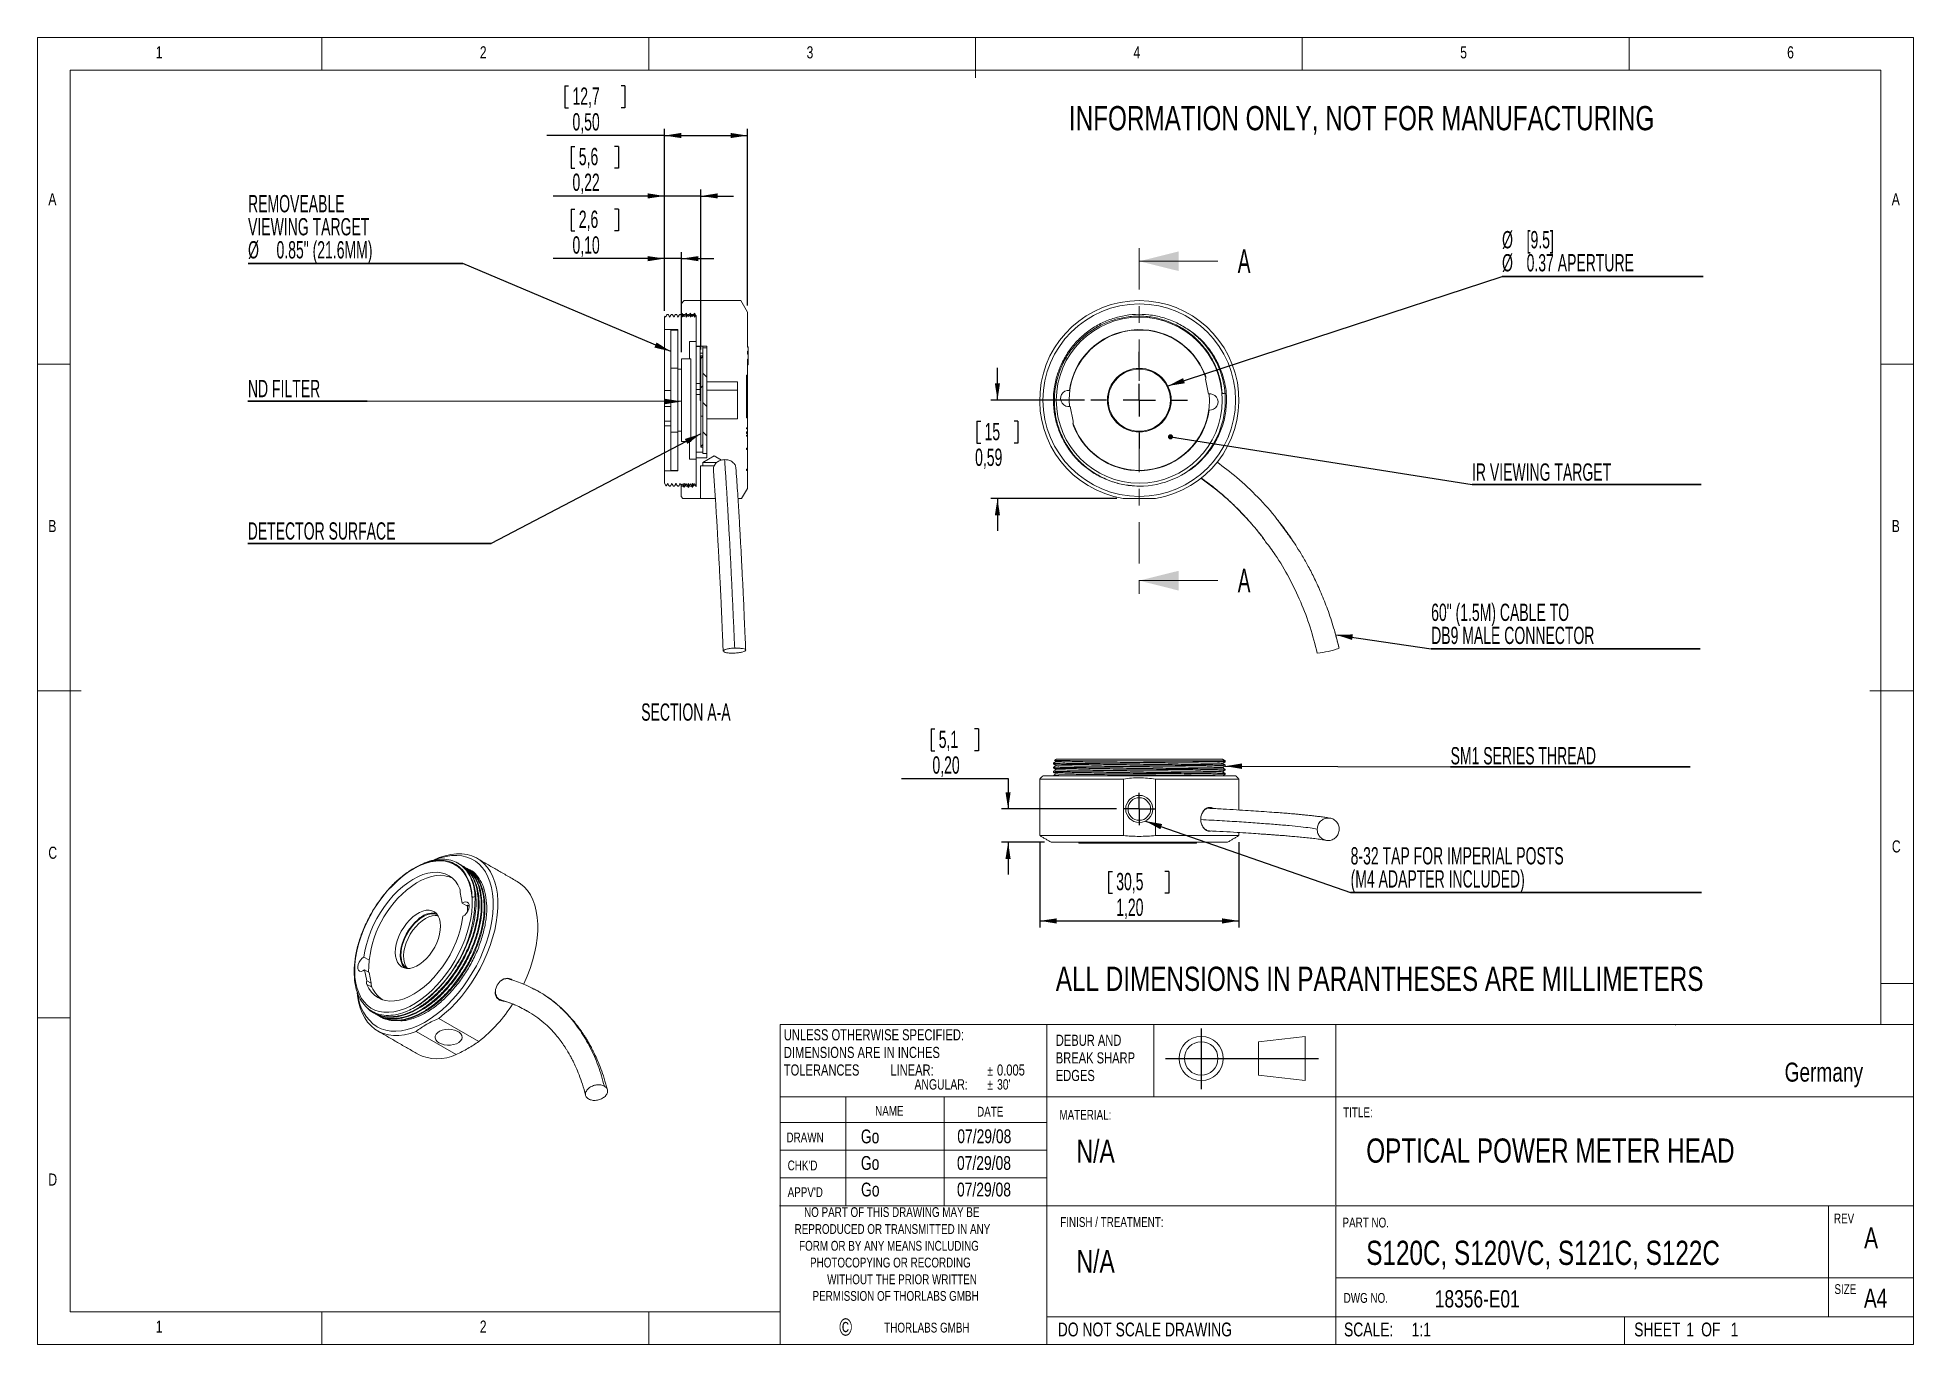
# Model space of a CAD drawing. Header units: inches. Extents: x 0.2 to 11.5, y 0.2 to 8.1.
import ezdxf

# ---------------------------------------------------------------- set-up
doc = ezdxf.new("R2010")
doc.units = ezdxf.units.IN
doc.header["$MEASUREMENT"] = 0
doc.linetypes.add('CENTER', pattern=[0.4, 0.25, -0.05, 0.05, -0.05])
doc.layers.add('FORMAT', color=7, linetype='Continuous')
doc.layers.add('SLD-0', color=7, linetype='Continuous')
doc.styles.add('SLDTEXTSTYLE0', font='TXT', dxfattribs={"width": 0.75})
doc.styles.add('SLDTEXTSTYLE1', font='TXT', dxfattribs={"width": 0.605})
doc.dimstyles.new('SLDDIMSTYLE0', dxfattribs={"dimtxt": 0.101115, "dimasz": 0.101115, "dimexe": 0, "dimexo": 0.0625, "dimgap": 0.025279, "dimtad": 0, "dimtih": 1, "dimtoh": 1, "dimrnd": 1e-09, "dimzin": 12, "dimdsep": 46, "dimtxsty": 'SLDTEXTSTYLE1', "dimsah": 1, "dimcen": 0.09, "dimadec": 0, "dimazin": 0, "dimtfac": 1, "dimtofl": 0, "dimtmove": 0, "dimatfit": 3, "dimfxl": 1, "dimtolj": 1, "dimtzin": 12, "dimarcsym": 0})
doc.dimstyles.new('SLDDIMSTYLE1', dxfattribs={"dimtxt": 0.101115, "dimasz": 0.101115, "dimexe": 0, "dimexo": 0.0625, "dimgap": 0.025279, "dimtad": 0, "dimtih": 1, "dimtoh": 1, "dimdec": 0, "dimrnd": 1e-09, "dimzin": 0, "dimdsep": 46, "dimtxsty": 'Standard', "dimsah": 1, "dimcen": 0.09, "dimadec": 0, "dimazin": 0, "dimtfac": 1, "dimtdec": 0, "dimtofl": 0, "dimtmove": 0, "dimatfit": 3, "dimfxl": 1, "dimtolj": 1, "dimtzin": 0, "dimarcsym": 0})
doc.dimstyles.new('SLDDIMSTYLE2', dxfattribs={"dimtxt": 0.031112, "dimasz": 0.031112, "dimexe": 0, "dimexo": 0.0625, "dimgap": 0.007778, "dimtad": 0, "dimtih": 1, "dimtoh": 1, "dimdec": 0, "dimrnd": 1e-09, "dimzin": 0, "dimdsep": 46, "dimtxsty": 'Standard', "dimblk1": 'DOT', "dimblk2": 'DOT', "dimsah": 1, "dimcen": 0.09, "dimadec": 0, "dimazin": 0, "dimtfac": 1, "dimtdec": 0, "dimtofl": 0, "dimtmove": 0, "dimatfit": 3, "dimldrblk": 'DOT', "dimfxl": 1, "dimtolj": 1, "dimtzin": 0, "dimarcsym": 0})
doc.dimstyles.new('SLDDIMSTYLE3', dxfattribs={"dimtxt": 0.101115, "dimasz": 0.101115, "dimexe": 0, "dimexo": 0.0625, "dimgap": 0.025279, "dimtad": 0, "dimtih": 1, "dimtoh": 1, "dimrnd": 1e-09, "dimzin": 12, "dimdsep": 46, "dimtxsty": 'SLDTEXTSTYLE1', "dimsah": 1, "dimcen": 0.09, "dimadec": 0, "dimazin": 0, "dimtfac": 1, "dimtofl": 0, "dimtmove": 0, "dimatfit": 3, "dimfxl": 1, "dimtolj": 1, "dimtzin": 12, "dimarcsym": 0})

msp = doc.modelspace()

# ---------------------------------------------------------------- texts
at = {"color": 7, "linetype": 'Continuous', "lineweight": 0, "attachment_point": 1, "style": 'SLDTEXTSTYLE0'}
for s, insert, char_height in [('1', (0.909, 8.018), 0.0729), ('2', (2.861, 8.018), 0.0729), ('3', (4.829, 8.018), 0.0729), ('4', (6.798, 8.018), 0.0729), ('5', (8.766, 8.018), 0.0729), ('6', (10.735, 8.018), 0.0729), ('A', (0.262, 7.133), 0.0729), ('A', (11.365, 7.133), 0.0729), ('B', (0.262, 5.164), 0.0729), ('B', (11.365, 5.164), 0.0729), ('C', (0.262, 3.196), 0.0729), ('C', (11.366, 3.234), 0.0729), ('NAME', (5.242, 1.634), 0.0591), ('DATE', (5.856, 1.629), 0.0591), ('MATERIAL:', (6.352, 1.61), 0.0591), ('TITLE:', (8.061, 1.625), 0.0591), ('DRAWN', (4.708, 1.474), 0.0591), ('Go', (5.156, 1.492), 0.0833), ("CHK'D", (4.715, 1.305), 0.0591), ('Go', (5.156, 1.332), 0.0833), ('D', (0.262, 1.227), 0.0729), ("APPV'D", (4.715, 1.144), 0.0591), ('FINISH / TREATMENT:', (6.357, 0.964), 0.05906), ('PART NO.', (8.057, 0.961), 0.0591), ('REV', (11.017, 0.986), 0.0591), ('A', (11.199, 0.902), 0.125), ('18356-E01', (8.613, 0.524), 0.1042), ('A4', (11.198, 0.534), 0.1146), ('1', (0.909, 0.341), 0.0729), ('2', (2.861, 0.341), 0.0729), ('DO NOT SCALE DRAWING', (6.342, 0.329), 0.08333)]:
    msp.add_mtext(s, dxfattribs=dict(at, insert=insert, char_height=char_height))
at = {"color": 7, "linetype": 'Continuous', "char_height": 0.142, "attachment_point": 1, "style": 'SLDTEXTSTYLE1'}
for insert in [(7.426, 6.795), (7.426, 4.87)]:
    msp.add_mtext('A', dxfattribs=dict(at, insert=insert))
at = {"layer": 'SLD-0', "attachment_point": 1}
for s, insert, char_height, style in [('INFORMATION ONLY, NOT FOR MANUFACTURING', (6.409, 7.658), 0.14583, 'SLDTEXTSTYLE0'), ('SECTION A-A', (3.833, 4.059), 0.10417, 'SLDTEXTSTYLE1'), ('ALL DIMENSIONS IN PARANTHESES ARE MILLIMETERS', (6.33, 2.473), 0.14583, 'SLDTEXTSTYLE0'), ('Germany', (10.72, 1.895), 0.1146, 'SLDTEXTSTYLE0'), ('N/A', (6.455, 1.43), 0.1378, 'SLDTEXTSTYLE0'), ('OPTICAL POWER METER HEAD', (8.2, 1.438), 0.14583, 'SLDTEXTSTYLE0'), ('NO PART OF THIS DRAWING MAY BE', (4.814, 1.024), 0.05906, 'SLDTEXTSTYLE0'), ('REPRODUCED OR TRANSMITTED IN ANY', (4.757, 0.922), 0.05906, 'SLDTEXTSTYLE0'), ('FORM OR BY ANY MEANS INCLUDING', (4.784, 0.821), 0.05906, 'SLDTEXTSTYLE0'), ('S120C, S120VC, S121C, S122C', (8.2, 0.822), 0.14583, 'SLDTEXTSTYLE0'), ('PHOTOCOPYING OR RECORDING', (4.85, 0.72), 0.05906, 'SLDTEXTSTYLE0'), ('N/A', (6.455, 0.767), 0.1378, 'SLDTEXTSTYLE0'), ('WITHOUT THE PRIOR WRITTEN', (4.953, 0.619), 0.05906, 'SLDTEXTSTYLE0'), ('SIZE', (11.02, 0.56), 0.0591, 'SLDTEXTSTYLE0'), ('©', (5.026, 0.354), 0.104, 'SLDTEXTSTYLE0')]:
    msp.add_mtext(s, dxfattribs=dict(at, insert=insert, char_height=char_height, style=style))
at = {"layer": 'SLD-0', "color": 7, "attachment_point": 1, "style": 'SLDTEXTSTYLE0'}
for s, insert, char_height in [('07/29/08', (5.737, 1.493), 0.0833), ('07/29/08', (5.735, 1.332), 0.0833), ('Go', (5.157, 1.172), 0.0833), ('07/29/08', (5.735, 1.172), 0.0833), ('PERMISSION OF THORLABS GMBH', (4.865, 0.519), 0.05906), ('DWG NO.', (8.064, 0.507), 0.0591), ('THORLABS GMBH', (5.297, 0.328), 0.05906)]:
    msp.add_mtext(s, dxfattribs=dict(at, insert=insert, char_height=char_height))

# ---------------------------------------------------------------- blocks, each defined once
blk = doc.blocks.new('SW_NOTE_0')
at = {"color": 0, "linetype": 'Continuous', "lineweight": 0, "attachment_point": 1, "style": 'SLDTEXTSTYLE0'}
for s, insert, char_height in [('DEBUR AND ', (0, 0.086), 0.0669), ('BREAK SHARP ', (0, -0.02), 0.06693), ('EDGES', (0, -0.126), 0.0669)]:
    blk.add_mtext(s, dxfattribs=dict(at, insert=insert, char_height=char_height))
blk = doc.blocks.new('SW_NOTE_1')
at = {"color": 0, "linetype": 'Continuous', "lineweight": 0, "char_height": 0.0833, "attachment_point": 1, "style": 'SLDTEXTSTYLE0'}
for s, insert in [('SCALE:', (0, 0.107)), ('  1:1', (0.361, 0.107))]:
    blk.add_mtext(s, dxfattribs=dict(at, insert=insert))
blk = doc.blocks.new('SW_NOTE_2')
at = {"color": 0, "linetype": 'Continuous', "lineweight": 0, "char_height": 0.0833, "attachment_point": 1, "style": 'SLDTEXTSTYLE0'}
for s, insert in [('SHEET', (0, 0.107)), (' 1', (0.29, 0.107)), (' OF', (0.38, 0.107)), (' 1', (0.558, 0.107))]:
    blk.add_mtext(s, dxfattribs=dict(at, insert=insert))
blk = doc.blocks.new('SW_NOTE_3')
at = {"layer": 'SLD-0', "color": 0, "attachment_point": 1, "style": 'SLDTEXTSTYLE0'}
for s, insert, char_height in [('UNLESS OTHERWISE SPECIFIED:', (0, 0.086), 0.06693), ('DIMENSIONS ARE IN INCHES', (0, -0.02), 0.06693), ('TOLERANCES          LINEAR:     ', (0, -0.126), 0.06693), ('ANGULAR: ', (0.787, -0.215), 0.0625), ('%%p', (1.225, -0.132), 0.0625), ('%%p', (1.225, -0.215), 0.0625), ('0.005', (1.284, -0.126), 0.0669), ("30'  ", (1.284, -0.215), 0.0625)]:
    blk.add_mtext(s, dxfattribs=dict(at, insert=insert, char_height=char_height))
blk = doc.blocks.new('*D5')
at = {"layer": 'SLD-0'}
for p, q in [((5.979, 5.886), (5.979, 6.08)), ((6.503, 5.886), (5.939, 5.886)), ((5.855, 5.759), (5.855, 5.627)), ((5.855, 5.759), (5.878, 5.759)), ((6.102, 5.759), (6.079, 5.759)), ((6.102, 5.759), (6.102, 5.627)), ((5.855, 5.627), (5.878, 5.627)), ((6.102, 5.627), (6.079, 5.627)), ((6.697, 5.293), (5.939, 5.293)), ((5.979, 5.293), (5.979, 5.099))]:
    blk.add_line(p, q, dxfattribs=at)
for points in [[(5.979, 5.886), (5.994, 5.987), (5.963, 5.987)], [(5.979, 5.293), (5.963, 5.192), (5.994, 5.192)]]:
    blk.add_solid(points, dxfattribs=at)
at = {"layer": 'SLD-0', "char_height": 0.1042, "attachment_point": 1, "style": 'SLDTEXTSTYLE1'}
for s, insert in [('15', (5.901, 5.749)), ('0,59', (5.844, 5.594))]:
    blk.add_mtext(s, dxfattribs=dict(at, insert=insert))
blk = doc.blocks.new('SW_NOTE_4')
at = {"layer": 'SLD-0', "color": 0}
for p, q in [((0, 0), (1.212, 0)), ((1.212, 0), (0, 0)), ((0, 0), (1.212, 0)), ((1.212, 0), (0, 0)), ((0, 0), (1.212, 0)), ((1.212, 0), (0, 0))]:
    blk.add_line(p, q, dxfattribs=at)
at = {"layer": 'SLD-0', "color": 0, "attachment_point": 1, "style": 'SLDTEXTSTYLE1'}
for s, insert, char_height in [('%%c', (0, 0.273), 0.1042), ('[9.5]', (0.148, 0.273), 0.1042), ('%%c', (0, 0.134), 0.1042), ('0.37 APERTURE', (0.148, 0.134), 0.10417)]:
    blk.add_mtext(s, dxfattribs=dict(at, insert=insert, char_height=char_height))
blk = doc.blocks.new('SW_NOTE_5')
at = {"layer": 'SLD-0', "color": 0}
for p, q in [((0, 0), (1.381, 0)), ((1.381, 0), (0, 0)), ((0, 0), (1.381, 0)), ((1.381, 0), (0, 0)), ((0, 0), (1.381, 0)), ((1.381, 0), (0, 0))]:
    blk.add_line(p, q, dxfattribs=at)
at = {"layer": 'SLD-0', "color": 0, "insert": (0, 0.128), "char_height": 0.10417, "attachment_point": 1, "style": 'SLDTEXTSTYLE1'}
blk.add_mtext('IR VIEWING TARGET', dxfattribs=at)
blk = doc.blocks.new('_DOT')
at = {"color": 0, "linetype": 'ByBlock', "lineweight": -2}
blk.add_line((-0.5, 0), (-1, 0), dxfattribs=at)
at = {"color": 0, "linetype": 'ByBlock', "const_width": 0.5}
blk.add_lwpolyline([(-0.25, 0, 1), (0.25, 0, 1)], format="xyb", close=True, dxfattribs=at)
blk = doc.blocks.new('SW_NOTE_6')
at = {"layer": 'SLD-0', "color": 0}
for p, q in [((0, 0), (1.62, 0)), ((1.62, 0), (0, 0)), ((0, 0), (1.62, 0)), ((1.62, 0), (0, 0)), ((0, 0), (1.62, 0)), ((1.62, 0), (0, 0))]:
    blk.add_line(p, q, dxfattribs=at)
at = {"layer": 'SLD-0', "color": 0, "char_height": 0.10417, "attachment_point": 1, "style": 'SLDTEXTSTYLE1'}
for s, insert in [('60" (1.5M) CABLE TO', (0, 0.273)), ('DB9 MALE CONNECTOR', (0, 0.134))]:
    blk.add_mtext(s, dxfattribs=dict(at, insert=insert))
blk = doc.blocks.new('SW_CENTERMARKSYMBOL_0')
at = {"layer": 'SLD-0', "color": 0}
for p, q in [((0, 0.197), (0, 0.291)), ((-0.197, 0), (-0.291, 0)), ((0, 0), (-0.098, 0)), ((0, 0), (0, 0.098)), ((0, 0), (0, -0.098)), ((0, 0), (0.098, 0)), ((0.197, 0), (0.291, 0)), ((0, -0.197), (0, -0.291))]:
    blk.add_line(p, q, dxfattribs=at)
blk = doc.blocks.new('*D11')
at = {"layer": 'SLD-0'}
for p, q in [((3.373, 7.779), (3.373, 7.647)), ((3.373, 7.779), (3.396, 7.779)), ((3.735, 7.779), (3.712, 7.779)), ((3.735, 7.779), (3.735, 7.647)), ((3.373, 7.647), (3.396, 7.647)), ((3.735, 7.647), (3.712, 7.647)), ((3.973, 7.48), (3.264, 7.48)), ((3.973, 6.425), (3.973, 7.52)), ((3.973, 7.48), (4.473, 7.48)), ((4.473, 6.456), (4.473, 7.52))]:
    blk.add_line(p, q, dxfattribs=at)
for points in [[(3.973, 7.48), (4.074, 7.465), (4.074, 7.496)], [(4.473, 7.48), (4.371, 7.496), (4.371, 7.465)]]:
    blk.add_solid(points, dxfattribs=at)
at = {"layer": 'SLD-0', "char_height": 0.1042, "attachment_point": 1, "style": 'SLDTEXTSTYLE1'}
for s, insert in [('12,7', (3.419, 7.77)), ('0,50', (3.419, 7.615))]:
    blk.add_mtext(s, dxfattribs=dict(at, insert=insert))
blk = doc.blocks.new('*D12')
at = {"layer": 'SLD-0'}
for p, q in [((3.411, 7.415), (3.411, 7.283)), ((3.411, 7.415), (3.434, 7.415)), ((3.697, 7.415), (3.673, 7.415)), ((3.697, 7.415), (3.697, 7.283)), ((3.411, 7.283), (3.434, 7.283)), ((3.697, 7.283), (3.673, 7.283)), ((3.973, 6.425), (3.973, 7.156)), ((4.193, 6.192), (4.193, 7.156)), ((3.973, 7.116), (3.302, 7.116)), ((4.193, 7.116), (3.973, 7.116)), ((4.193, 7.116), (4.388, 7.116))]:
    blk.add_line(p, q, dxfattribs=at)
for points in [[(3.973, 7.116), (3.872, 7.132), (3.872, 7.101)], [(4.193, 7.116), (4.294, 7.101), (4.294, 7.132)]]:
    blk.add_solid(points, dxfattribs=at)
at = {"layer": 'SLD-0', "char_height": 0.1042, "attachment_point": 1, "style": 'SLDTEXTSTYLE1'}
for s, insert in [('5,6', (3.457, 7.406)), ('0,22', (3.419, 7.251))]:
    blk.add_mtext(s, dxfattribs=dict(at, insert=insert))
blk = doc.blocks.new('*D13')
at = {"layer": 'SLD-0'}
for p, q in [((3.411, 7.037), (3.411, 6.906)), ((3.411, 7.037), (3.434, 7.037)), ((3.697, 7.037), (3.673, 7.037)), ((3.697, 7.037), (3.697, 6.906)), ((3.411, 6.906), (3.434, 6.906)), ((3.697, 6.906), (3.673, 6.906)), ((3.973, 6.739), (3.302, 6.739)), ((3.973, 6.425), (3.973, 6.778)), ((4.076, 6.739), (3.973, 6.739)), ((4.076, 6.175), (4.076, 6.778)), ((4.076, 6.739), (4.271, 6.739))]:
    blk.add_line(p, q, dxfattribs=at)
for points in [[(3.973, 6.739), (3.872, 6.754), (3.872, 6.723)], [(4.076, 6.739), (4.178, 6.723), (4.178, 6.754)]]:
    blk.add_solid(points, dxfattribs=at)
at = {"layer": 'SLD-0', "char_height": 0.1042, "attachment_point": 1, "style": 'SLDTEXTSTYLE1'}
for s, insert in [('2,6', (3.457, 7.028)), ('0,10', (3.419, 6.873))]:
    blk.add_mtext(s, dxfattribs=dict(at, insert=insert))
blk = doc.blocks.new('SW_NOTE_7')
at = {"layer": 'SLD-0', "color": 0}
for p, q in [((-1.293, 0), (0, 0)), ((0, 0), (-1.293, 0)), ((-1.293, 0), (0, 0)), ((0, 0), (-1.293, 0)), ((-1.293, 0), (0, 0)), ((0, 0), (-1.293, 0))]:
    blk.add_line(p, q, dxfattribs=at)
at = {"layer": 'SLD-0', "color": 0, "attachment_point": 1, "style": 'SLDTEXTSTYLE1'}
for s, insert, char_height in [('REMOVEABLE', (-1.293, 0.412), 0.1042), ('VIEWING TARGET', (-1.293, 0.273), 0.10417), ('%%c', (-1.293, 0.134), 0.1042), (' 0.85" (21.6MM)    ', (-1.145, 0.134), 0.10417)]:
    blk.add_mtext(s, dxfattribs=dict(at, insert=insert, char_height=char_height))
blk = doc.blocks.new('SW_NOTE_8')
at = {"layer": 'SLD-0', "color": 0}
for p, q in [((-0.718, 0), (0, 0)), ((0, 0), (-0.718, 0)), ((-0.718, 0), (0, 0)), ((0, 0), (-0.718, 0)), ((-0.718, 0), (0, 0)), ((0, 0), (-0.718, 0))]:
    blk.add_line(p, q, dxfattribs=at)
at = {"layer": 'SLD-0', "color": 0, "insert": (-0.718, 0.128), "char_height": 0.1042, "attachment_point": 1, "style": 'SLDTEXTSTYLE1'}
blk.add_mtext('ND FILTER', dxfattribs=at)
blk = doc.blocks.new('SW_NOTE_9')
at = {"layer": 'SLD-0', "color": 0}
for p, q in [((-1.466, 0), (0, 0)), ((0, 0), (-1.466, 0)), ((-1.466, 0), (0, 0)), ((0, 0), (-1.466, 0)), ((-1.466, 0), (0, 0)), ((0, 0), (-1.466, 0))]:
    blk.add_line(p, q, dxfattribs=at)
at = {"layer": 'SLD-0', "color": 0, "insert": (-1.466, 0.128), "char_height": 0.10417, "attachment_point": 1, "style": 'SLDTEXTSTYLE1'}
blk.add_mtext('DETECTOR SURFACE', dxfattribs=at)
blk = doc.blocks.new('*D17')
at = {"layer": 'SLD-0'}
for p, q in [((5.579, 3.905), (5.579, 3.773)), ((5.579, 3.905), (5.602, 3.905)), ((5.865, 3.905), (5.841, 3.905)), ((5.865, 3.905), (5.865, 3.773)), ((5.579, 3.773), (5.602, 3.773)), ((5.865, 3.773), (5.841, 3.773)), ((5.401, 3.606), (6.043, 3.606)), ((6.043, 3.606), (6.043, 3.423)), ((6.696, 3.423), (6.003, 3.423)), ((6.263, 3.223), (6.003, 3.223)), ((6.043, 3.223), (6.043, 3.029))]:
    blk.add_line(p, q, dxfattribs=at)
for points in [[(6.043, 3.423), (6.058, 3.524), (6.027, 3.524)], [(6.043, 3.223), (6.027, 3.122), (6.058, 3.122)]]:
    blk.add_solid(points, dxfattribs=at)
at = {"layer": 'SLD-0', "char_height": 0.1042, "attachment_point": 1, "style": 'SLDTEXTSTYLE1'}
for s, insert in [('5,1', (5.625, 3.895)), ('0,20', (5.587, 3.74))]:
    blk.add_mtext(s, dxfattribs=dict(at, insert=insert))
blk = doc.blocks.new('*D18')
at = {"layer": 'SLD-0'}
for p, q in [((6.233, 3.223), (6.233, 2.709)), ((7.433, 3.223), (7.433, 2.709)), ((6.648, 3.047), (6.648, 2.916)), ((6.648, 3.047), (6.671, 3.047)), ((7.01, 3.047), (6.987, 3.047)), ((7.01, 3.047), (7.01, 2.916)), ((6.648, 2.916), (6.671, 2.916)), ((7.01, 2.916), (6.987, 2.916)), ((6.233, 2.749), (7.433, 2.749))]:
    blk.add_line(p, q, dxfattribs=at)
for points in [[(6.233, 2.749), (6.335, 2.733), (6.335, 2.764)], [(7.433, 2.749), (7.332, 2.764), (7.332, 2.733)]]:
    blk.add_solid(points, dxfattribs=at)
at = {"layer": 'SLD-0', "char_height": 0.1042, "attachment_point": 1, "style": 'SLDTEXTSTYLE1'}
for s, insert in [('30,5', (6.694, 3.038)), ('1,20', (6.694, 2.883))]:
    blk.add_mtext(s, dxfattribs=dict(at, insert=insert))
blk = doc.blocks.new('SW_NOTE_10')
at = {"layer": 'SLD-0', "color": 0}
for p, q in [((0, 0), (2.114, 0)), ((2.114, 0), (0, 0)), ((0, 0), (2.114, 0)), ((2.114, 0), (0, 0)), ((0, 0), (2.114, 0)), ((2.114, 0), (0, 0))]:
    blk.add_line(p, q, dxfattribs=at)
at = {"layer": 'SLD-0', "color": 0, "char_height": 0.10417, "attachment_point": 1, "style": 'SLDTEXTSTYLE1'}
for s, insert in [('8-32 TAP FOR IMPERIAL POSTS', (0, 0.273)), ('(M4 ADAPTER INCLUDED)', (0, 0.134))]:
    blk.add_mtext(s, dxfattribs=dict(at, insert=insert))
blk = doc.blocks.new('SW_NOTE_11')
at = {"layer": 'SLD-0', "color": 0}
for p, q in [((0, 0), (1.443, 0)), ((1.443, 0), (0, 0)), ((0, 0), (1.443, 0)), ((1.443, 0), (0, 0)), ((0, 0), (1.443, 0)), ((1.443, 0), (0, 0))]:
    blk.add_line(p, q, dxfattribs=at)
at = {"layer": 'SLD-0', "color": 0, "insert": (0, 0.119), "char_height": 0.10417, "attachment_point": 1, "style": 'SLDTEXTSTYLE1'}
blk.add_mtext('SM1 SERIES THREAD', dxfattribs=at)
blk = doc.blocks.new('SW_CENTERMARKSYMBOL_1')
at = {"layer": 'SLD-0', "color": 0}
for q in [(-0.098, 0), (0, 0.098), (0, -0.098), (0.098, 0)]:
    blk.add_line((0, 0), q, dxfattribs=at)

# ---------------------------------------------------------------- dimensions: what is measured, and where the dimension line sits
at = {"layer": 'SLD-0'}
for base, p1, p2, dimstyle, picture, middle in [((4.473, 7.635), (3.973, 6.386), (4.473, 6.417), 'SLDDIMSTYLE3', '*D11', (3.554, 7.635)), ((3.973, 7.272), (4.193, 6.153), (3.973, 6.386), 'SLDDIMSTYLE0', '*D12', (3.554, 7.272)), ((3.973, 6.894), (4.076, 6.136), (3.973, 6.386), 'SLDDIMSTYLE0', '*D13', (3.554, 6.894)), ((7.433, 2.904), (6.233, 3.263), (7.433, 3.263), 'SLDDIMSTYLE3', '*D18', (6.829, 2.904))]:
    dim = msp.add_linear_dim(base=base, p1=p1, p2=p2, dimstyle=dimstyle, dxfattribs=at)
    dim.commit()
    dim.dimension.update_dxf_attribs({"geometry": picture, "text_midpoint": middle, "dimtype": 160})
for base, p1, p2, picture, middle in [((5.979, 5.886), (6.737, 5.293), (6.543, 5.886), '*D5', (5.979, 5.615)), ((6.043, 3.223), (6.735, 3.423), (6.302, 3.223), '*D17', (6.043, 3.761))]:
    dim = msp.add_linear_dim(base=base, p1=p1, p2=p2, angle=90, dimstyle='SLDDIMSTYLE0', dxfattribs=at)
    dim.commit()
    dim.dimension.update_dxf_attribs({"geometry": picture, "text_midpoint": middle, "dimtype": 160})

# ---------------------------------------------------------------- hatches: boundary and pattern name
at = {"linetype": 'Continuous', "lineweight": 0}
h = msp.add_hatch(dxfattribs=at)
h.set_pattern_fill('ANSI35', style=0)
h.paths.add_polyline_path([(4.204, 5.602), (4.204, 6.153), (4.193, 6.153), (4.193, 5.602)], flags=0)
h = msp.add_hatch(dxfattribs=at)
h.set_pattern_fill('ANSI35', angle=90, style=0)
h.paths.add_polyline_path([(4.228, 6.202), (4.204, 6.202), (4.204, 5.565), (4.228, 5.565)], flags=0)

# ---------------------------------------------------------------- linework, layer by layer
at = {"color": 7, "linetype": 'Continuous', "lineweight": 0}
for p, q in [((11.496, 8.071), (0.197, 8.071)), ((0.197, 8.071), (0.197, 0.197)), ((1.909, 7.874), (1.909, 8.071)), ((3.878, 8.071), (3.878, 7.874)), ((5.846, 8.071), (5.846, 7.828)), ((7.815, 8.071), (7.815, 7.874)), ((9.783, 7.874), (9.783, 8.071)), ((11.496, 3.041), (11.496, 8.071)), ((11.299, 7.874), (0.394, 7.874)), ((0.394, 7.874), (0.394, 0.394)), ((11.299, 2.124), (11.299, 7.874)), ((7.306, 6.723), (6.833, 6.723)), ((0.394, 6.102), (0.197, 6.102)), ((11.299, 6.102), (11.496, 6.102)), ((7.306, 4.799), (6.833, 4.799)), ((0.197, 4.134), (0.46, 4.134)), ((11.496, 4.134), (11.234, 4.134)), ((11.496, 0.197), (11.496, 3.041)), ((11.299, 2.372), (11.496, 2.372)), ((0.394, 2.165), (0.197, 2.165)), ((4.67, 2.124), (4.67, 0.197)), ((11.496, 2.124), (4.67, 2.124)), ((6.276, 0.197), (6.276, 2.124)), ((6.921, 1.689), (6.921, 2.124)), ((7.832, 2.053), (7.552, 2.021)), ((7.832, 2.053), (7.832, 1.787)), ((8.016, 2.124), (8.016, 0.197)), ((10.063, 2.121), (10.063, 2.124)), ((7.552, 2.021), (7.552, 1.819)), ((7.552, 1.819), (7.832, 1.787)), ((11.496, 1.689), (4.67, 1.689)), ((5.065, 1.689), (5.065, 1.033)), ((5.657, 1.689), (5.657, 1.033)), ((6.276, 1.535), (4.67, 1.535)), ((6.276, 1.368), (4.67, 1.368)), ((6.276, 1.201), (4.67, 1.201)), ((8.011, 1.033), (4.665, 1.033)), ((11.496, 1.033), (8.016, 1.033)), ((10.984, 0.364), (10.984, 1.033)), ((11.496, 0.599), (8.016, 0.599)), ((0.394, 0.394), (4.67, 0.394)), ((1.909, 0.197), (1.909, 0.394)), ((3.878, 0.394), (3.878, 0.197)), ((6.276, 0.364), (11.496, 0.364)), ((9.756, 0.197), (9.756, 0.364)), ((0.197, 0.197), (11.496, 0.197))]:
    msp.add_line(p, q, dxfattribs=at)
at = {"color": 7, "linetype": 'CENTER', "lineweight": 0}
msp.add_line((6.833, 6.802), (6.833, 4.72), dxfattribs=at)
at = {"color": 7, "linetype": 'Continuous', "lineweight": 15}
for p, q in [((4.092, 6.486), (4.073, 6.466)), ((4.073, 6.466), (4.073, 6.4)), ((4.092, 6.486), (4.433, 6.486)), ((4.473, 6.417), (4.433, 6.486)), ((3.977, 6.392), (3.973, 6.386)), ((3.973, 6.386), (3.973, 6.311)), ((3.989, 6.403), (3.995, 6.403)), ((4.014, 6.403), (4.02, 6.403)), ((4.039, 6.403), (4.045, 6.403)), ((4.064, 6.403), (4.07, 6.403)), ((4.089, 6.403), (4.095, 6.403)), ((4.091, 6.39), (4.091, 6.39)), ((4.114, 6.403), (4.12, 6.403)), ((4.116, 6.39), (4.116, 6.39)), ((4.139, 6.403), (4.145, 6.403)), ((4.141, 6.39), (4.141, 6.39)), ((4.163, 6.393), (4.159, 6.395)), ((4.163, 6.395), (4.163, 6.211)), ((4.163, 6.393), (4.163, 6.24)), ((4.473, 6.417), (4.473, 6.206)), ((4.054, 6.311), (3.973, 6.311)), ((3.973, 6.311), (3.973, 5.945)), ((4.012, 6.308), (4.054, 6.308)), ((4.012, 6.308), (4.012, 6.078)), ((4.054, 6.311), (4.054, 6.073)), ((4.054, 6.308), (4.054, 6.078)), ((4.163, 6.24), (4.124, 6.24)), ((4.124, 6.136), (4.124, 6.24)), ((4.076, 6.136), (4.132, 6.136)), ((4.076, 6.136), (4.076, 5.636)), ((4.124, 6.136), (4.076, 6.136)), ((4.076, 6.073), (4.076, 6.136)), ((4.132, 6.136), (4.132, 5.636)), ((4.228, 6.211), (4.163, 6.211)), ((4.163, 6.211), (4.163, 6.21)), ((4.163, 6), (4.163, 6.21)), ((4.163, 6.21), (4.189, 6.21)), ((4.189, 6.17), (4.189, 6.211)), ((4.189, 6.17), (4.204, 6.17)), ((4.189, 6.035), (4.189, 6.17)), ((4.193, 6.153), (4.193, 5.602)), ((4.204, 6.153), (4.193, 6.153)), ((4.204, 6.202), (4.204, 6.211)), ((4.204, 6.202), (4.204, 5.565)), ((4.228, 6.202), (4.204, 6.202)), ((4.204, 6.153), (4.204, 5.602)), ((4.228, 6.211), (4.228, 5.997)), ((4.228, 6.202), (4.228, 5.565)), ((4.478, 6.207), (4.473, 6.207)), ((4.478, 6.207), (4.473, 6.207)), ((4.478, 6.206), (4.473, 6.206)), ((4.473, 6.181), (4.478, 6.181)), ((4.473, 6.181), (4.473, 6.164)), ((4.478, 6.18), (4.473, 6.18)), ((4.478, 6.178), (4.473, 6.178)), ((4.478, 6.173), (4.473, 6.173)), ((4.478, 6.17), (4.473, 6.17)), ((4.478, 6.168), (4.473, 6.168)), ((4.478, 6.166), (4.473, 6.166)), ((4.478, 6.164), (4.473, 6.164)), ((4.473, 6.133), (4.478, 6.133)), ((4.473, 6.133), (4.473, 6.036)), ((4.478, 6.133), (4.473, 6.133)), ((4.478, 6.13), (4.473, 6.13)), ((4.478, 6.126), (4.473, 6.126)), ((4.478, 6.118), (4.473, 6.118)), ((4.478, 6.11), (4.473, 6.11)), ((4.478, 6.105), (4.473, 6.105)), ((4.478, 6.207), (4.478, 6.106)), ((4.478, 6.207), (4.478, 6.132)), ((4.478, 6.207), (4.478, 6.205)), ((4.478, 6.207), (4.478, 6.207)), ((4.478, 6.181), (4.478, 6.206)), ((4.478, 6.205), (4.478, 6.203)), ((4.478, 6.203), (4.478, 6.201)), ((4.478, 6.201), (4.478, 6.198)), ((4.478, 6.198), (4.478, 6.194)), ((4.478, 6.194), (4.478, 6.19)), ((4.478, 6.19), (4.478, 6.187)), ((4.478, 6.18), (4.478, 6.181)), ((4.478, 6.178), (4.478, 6.18)), ((4.478, 6.173), (4.478, 6.178)), ((4.478, 6.17), (4.478, 6.173)), ((4.478, 6.168), (4.478, 6.17)), ((4.478, 6.166), (4.478, 6.168)), ((4.478, 6.164), (4.478, 6.166)), ((4.478, 6.133), (4.478, 6.164)), ((4.478, 6.13), (4.478, 6.133)), ((4.478, 6.133), (4.478, 6.133)), ((4.478, 6.126), (4.478, 6.13)), ((4.478, 6.118), (4.478, 6.126)), ((4.478, 6.11), (4.478, 6.118)), ((4.478, 6.117), (4.478, 6.101)), ((4.478, 6.115), (4.478, 6.112)), ((4.478, 6.112), (4.478, 6.109)), ((4.478, 6.105), (4.478, 6.11)), ((4.478, 6.109), (4.478, 6.106)), ((4.478, 6.101), (4.478, 6.105)), ((4.478, 6.103), (4.478, 6.102)), ((4.478, 6.102), (4.478, 6.1)), ((4.012, 6.078), (4.054, 6.078)), ((4.012, 6.078), (4.012, 5.693)), ((4.076, 6.073), (4.054, 6.073)), ((4.054, 6.073), (4.054, 5.699)), ((4.163, 6), (4.163, 5.987)), ((4.189, 6.035), (4.193, 6.035)), ((4.189, 6.028), (4.189, 6.035)), ((4.189, 5.883), (4.189, 6.028)), ((4.189, 6.028), (4.193, 6.028)), ((4.413, 5.997), (4.228, 5.997)), ((4.413, 5.997), (4.413, 5.774)), ((4.473, 6.036), (4.467, 6.036)), ((4.467, 5.78), (4.467, 6.036)), ((4.467, 5.996), (4.473, 5.996)), ((4.478, 6.101), (4.473, 6.101)), ((4.478, 6.1), (4.473, 6.1)), ((4.478, 6.099), (4.473, 6.099)), ((4.478, 6.098), (4.473, 6.098)), ((4.473, 5.996), (4.473, 6.036)), ((4.473, 5.819), (4.473, 5.996)), ((4.478, 6.1), (4.478, 6.099)), ((4.478, 6.099), (4.478, 6.098)), ((7.232, 6.012), (7.249, 5.923)), ((3.973, 5.945), (4.012, 5.945)), ((3.973, 5.945), (3.973, 5.848)), ((4.189, 5.987), (4.163, 5.987)), ((4.163, 5.987), (4.163, 5.967)), ((4.163, 5.913), (4.163, 5.967)), ((4.189, 5.95), (4.163, 5.95)), ((4.189, 5.921), (4.163, 5.921)), ((4.163, 5.913), (4.163, 5.573)), ((4.189, 5.883), (4.193, 5.883)), ((4.413, 5.946), (4.228, 5.946)), ((6.415, 5.945), (6.412, 5.945)), ((3.973, 5.848), (4.011, 5.848)), ((3.973, 5.759), (3.973, 5.848)), ((4.011, 5.759), (4.011, 5.848)), ((4.012, 5.847), (4.011, 5.847)), ((4.228, 5.774), (4.228, 5.539)), ((4.228, 5.774), (4.413, 5.774)), ((4.467, 5.819), (4.473, 5.819)), ((4.467, 5.78), (4.473, 5.78)), ((4.473, 5.78), (4.473, 5.819)), ((4.473, 5.78), (4.473, 5.72)), ((6.435, 5.759), (6.417, 5.848)), ((7.252, 5.826), (7.254, 5.826)), ((3.973, 5.759), (4.011, 5.759)), ((3.973, 5.731), (3.973, 5.759)), ((3.973, 5.731), (4.011, 5.731)), ((3.973, 5.731), (3.973, 5.46)), ((4.011, 5.731), (4.011, 5.759)), ((4.054, 5.693), (4.012, 5.693)), ((4.012, 5.693), (4.012, 5.463)), ((4.054, 5.699), (4.076, 5.699)), ((4.054, 5.699), (4.054, 5.46)), ((4.054, 5.693), (4.054, 5.463)), ((4.076, 5.636), (4.076, 5.699)), ((4.468, 5.72), (4.473, 5.72)), ((4.468, 5.714), (4.468, 5.72)), ((4.473, 5.714), (4.468, 5.714)), ((4.468, 5.695), (4.473, 5.695)), ((4.468, 5.686), (4.468, 5.695)), ((4.473, 5.686), (4.468, 5.686)), ((4.468, 5.676), (4.473, 5.676)), ((4.468, 5.669), (4.468, 5.676)), ((4.473, 5.669), (4.468, 5.669)), ((4.473, 5.714), (4.473, 5.695)), ((4.473, 5.686), (4.473, 5.676)), ((4.473, 5.676), (4.473, 5.669)), ((4.473, 5.669), (4.473, 5.596)), ((4.132, 5.636), (4.076, 5.636)), ((4.076, 5.636), (4.124, 5.636)), ((4.124, 5.531), (4.124, 5.636)), ((4.204, 5.573), (4.163, 5.573)), ((4.163, 5.573), (4.163, 5.539)), ((4.163, 5.539), (4.163, 5.365)), ((4.163, 5.539), (4.228, 5.539)), ((4.193, 5.602), (4.204, 5.602)), ((4.204, 5.565), (4.228, 5.565)), ((4.273, 5.551), (4.205, 5.51)), ((4.317, 5.524), (4.273, 5.551)), ((4.468, 5.596), (4.473, 5.596)), ((4.468, 5.589), (4.468, 5.596)), ((4.468, 5.591), (4.473, 5.591)), ((4.473, 5.589), (4.468, 5.589)), ((4.473, 5.602), (4.473, 5.551)), ((4.473, 5.589), (4.473, 5.471)), ((3.973, 5.46), (4.054, 5.46)), ((3.973, 5.46), (3.973, 5.385)), ((4.054, 5.463), (4.012, 5.463)), ((4.124, 5.531), (4.163, 5.531)), ((4.163, 5.531), (4.163, 5.378)), ((4.205, 5.49), (4.191, 5.49)), ((4.191, 5.49), (4.191, 5.293)), ((4.205, 5.51), (4.205, 5.49)), ((4.205, 5.51), (4.287, 5.51)), ((4.205, 5.49), (4.272, 5.49)), ((4.468, 5.471), (4.473, 5.471)), ((4.468, 5.463), (4.468, 5.471)), ((4.468, 5.464), (4.473, 5.464)), ((4.473, 5.463), (4.468, 5.463)), ((4.473, 5.463), (4.473, 5.354)), ((4.473, 5.458), (4.473, 5.433)), ((4.473, 5.454), (4.473, 5.433)), ((3.973, 5.385), (3.983, 5.368)), ((3.983, 5.368), (3.983, 5.368)), ((4.008, 5.368), (4.001, 5.368)), ((4.033, 5.368), (4.026, 5.368)), ((4.058, 5.368), (4.051, 5.368)), ((4.073, 5.371), (4.073, 5.305)), ((4.083, 5.368), (4.076, 5.368)), ((4.079, 5.382), (4.079, 5.382)), ((4.108, 5.368), (4.101, 5.368)), ((4.104, 5.382), (4.104, 5.382)), ((4.133, 5.368), (4.126, 5.368)), ((4.129, 5.382), (4.129, 5.382)), ((4.15, 5.37), (4.163, 5.378)), ((4.154, 5.382), (4.154, 5.382)), ((4.437, 5.293), (4.473, 5.354)), ((4.073, 5.305), (4.084, 5.293)), ((4.191, 5.293), (4.084, 5.293)), ((4.191, 5.293), (4.28, 5.293)), ((4.437, 5.293), (4.416, 5.293)), ((6.253, 3.623), (6.423, 3.623)), ((6.333, 3.723), (6.343, 3.723)), ((6.343, 3.723), (7.334, 3.723)), ((6.423, 3.623), (7.414, 3.623)), ((7.351, 3.713), (6.832, 3.713)), ((7.232, 3.685), (7.233, 3.685)), ((7.248, 3.684), (7.256, 3.684)), ((6.737, 3.603), (6.233, 3.603)), ((6.737, 3.263), (6.737, 3.603)), ((6.93, 3.603), (6.93, 3.263)), ((7.433, 3.603), (6.93, 3.603)), ((6.233, 3.263), (6.737, 3.263)), ((6.458, 3.223), (6.302, 3.223)), ((7.365, 3.223), (6.458, 3.223)), ((6.469, 3.218), (6.469, 3.223)), ((6.469, 3.218), (6.469, 3.223)), ((6.47, 3.218), (6.469, 3.218)), ((6.469, 3.218), (6.469, 3.218)), ((6.47, 3.218), (6.47, 3.223)), ((6.472, 3.218), (6.47, 3.218)), ((6.472, 3.218), (6.472, 3.223)), ((6.473, 3.218), (6.472, 3.218)), ((6.497, 3.218), (6.472, 3.218)), ((6.473, 3.218), (6.473, 3.223)), ((6.475, 3.218), (6.473, 3.218)), ((6.475, 3.218), (6.475, 3.223)), ((6.477, 3.218), (6.475, 3.218)), ((6.477, 3.218), (6.477, 3.223)), ((6.48, 3.218), (6.477, 3.218)), ((6.48, 3.218), (6.48, 3.223)), ((6.483, 3.218), (6.48, 3.218)), ((6.483, 3.218), (6.483, 3.223)), ((6.489, 3.218), (6.483, 3.218)), ((6.489, 3.218), (6.489, 3.223)), ((6.497, 3.218), (6.489, 3.218)), ((6.497, 3.218), (6.497, 3.223)), ((6.505, 3.218), (6.497, 3.218)), ((6.505, 3.218), (6.505, 3.223)), ((6.514, 3.218), (6.505, 3.218)), ((6.514, 3.218), (6.514, 3.223)), ((6.523, 3.218), (6.514, 3.218)), ((6.523, 3.218), (6.523, 3.223)), ((6.531, 3.218), (6.523, 3.218)), ((6.531, 3.218), (6.531, 3.223)), ((6.537, 3.218), (6.531, 3.218)), ((6.537, 3.218), (6.537, 3.223)), ((6.543, 3.218), (6.537, 3.218)), ((6.543, 3.218), (6.543, 3.223)), ((6.547, 3.218), (6.543, 3.218)), ((6.547, 3.218), (6.547, 3.223)), ((6.551, 3.218), (6.547, 3.218)), ((6.551, 3.218), (6.551, 3.223)), ((6.554, 3.218), (6.551, 3.218)), ((6.554, 3.218), (6.554, 3.223)), ((6.556, 3.218), (6.554, 3.218)), ((6.556, 3.218), (6.556, 3.223)), ((6.558, 3.218), (6.556, 3.218)), ((6.558, 3.218), (6.558, 3.223)), ((6.561, 3.218), (6.558, 3.218)), ((6.561, 3.218), (6.561, 3.223)), ((6.565, 3.218), (6.561, 3.218)), ((6.565, 3.218), (6.565, 3.223)), ((6.568, 3.218), (6.565, 3.218)), ((6.568, 3.218), (6.568, 3.223)), ((6.572, 3.218), (6.568, 3.218)), ((6.572, 3.218), (6.572, 3.223)), ((6.577, 3.218), (6.572, 3.218)), ((6.577, 3.218), (6.577, 3.223)), ((6.582, 3.218), (6.577, 3.218)), ((6.582, 3.218), (6.582, 3.223)), ((6.588, 3.218), (6.582, 3.218)), ((6.588, 3.218), (6.588, 3.223)), ((6.588, 3.218), (6.666, 3.218)), ((6.666, 3.218), (6.666, 3.223)), ((6.672, 3.218), (6.666, 3.218)), ((6.672, 3.218), (6.672, 3.223)), ((6.698, 3.218), (6.672, 3.218)), ((6.698, 3.218), (6.698, 3.223)), ((6.704, 3.218), (6.698, 3.218)), ((6.704, 3.218), (6.704, 3.223)), ((6.827, 3.218), (6.704, 3.218)), ((6.803, 3.218), (6.804, 3.218)), ((6.804, 3.218), (6.805, 3.218)), ((6.805, 3.218), (6.807, 3.218)), ((6.807, 3.218), (6.809, 3.218)), ((6.809, 3.218), (6.812, 3.218)), ((6.812, 3.218), (6.819, 3.218)), ((6.827, 3.218), (6.827, 3.223)), ((6.827, 3.218), (6.828, 3.218)), ((6.828, 3.218), (6.828, 3.223)), ((6.828, 3.218), (6.829, 3.218)), ((6.829, 3.218), (6.829, 3.223)), ((6.829, 3.218), (6.83, 3.218)), ((6.83, 3.218), (6.83, 3.223)), ((6.83, 3.218), (6.83, 3.223)), ((6.83, 3.218), (6.83, 3.218)), ((6.83, 3.218), (6.832, 3.218)), ((6.832, 3.218), (6.832, 3.223)), ((6.832, 3.218), (6.833, 3.218)), ((6.833, 3.218), (6.833, 3.223)), ((6.833, 3.218), (6.835, 3.218)), ((6.835, 3.218), (6.835, 3.223)), ((6.835, 3.218), (6.837, 3.218)), ((6.837, 3.218), (6.837, 3.223)), ((6.837, 3.218), (6.841, 3.218)), ((6.841, 3.218), (6.841, 3.223)), ((6.841, 3.218), (6.845, 3.218)), ((6.845, 3.218), (6.845, 3.223)), ((6.845, 3.218), (6.866, 3.218)), ((6.866, 3.218), (6.866, 3.223)), ((6.866, 3.218), (6.894, 3.218)), ((6.894, 3.218), (6.894, 3.223)), ((6.894, 3.218), (6.894, 3.223)), ((6.894, 3.218), (6.895, 3.218)), ((6.894, 3.218), (6.894, 3.218)), ((6.895, 3.218), (6.895, 3.223)), ((6.895, 3.218), (6.899, 3.218)), ((6.899, 3.218), (6.899, 3.223)), ((6.899, 3.218), (6.902, 3.218)), ((6.902, 3.218), (6.902, 3.223)), ((6.902, 3.218), (6.904, 3.218)), ((6.904, 3.218), (6.904, 3.223)), ((6.904, 3.218), (6.907, 3.218)), ((6.907, 3.218), (6.907, 3.223)), ((6.907, 3.218), (6.911, 3.218)), ((6.911, 3.218), (6.911, 3.223)), ((6.911, 3.218), (6.915, 3.218)), ((6.915, 3.218), (6.915, 3.223)), ((6.915, 3.218), (6.923, 3.218)), ((6.923, 3.218), (6.923, 3.223)), ((6.923, 3.218), (6.929, 3.218)), ((6.929, 3.218), (6.929, 3.223)), ((6.929, 3.218), (6.934, 3.218)), ((6.93, 3.263), (7.433, 3.263)), ((6.934, 3.218), (6.934, 3.223)), ((6.934, 3.218), (6.94, 3.218)), ((6.94, 3.218), (6.94, 3.223)), ((6.94, 3.218), (6.952, 3.218)), ((6.952, 3.218), (6.952, 3.223)), ((6.952, 3.218), (6.963, 3.218)), ((6.963, 3.218), (6.963, 3.223)), ((6.963, 3.218), (6.968, 3.218)), ((6.968, 3.218), (6.968, 3.223)), ((6.968, 3.218), (6.973, 3.218)), ((6.973, 3.218), (6.973, 3.223)), ((6.973, 3.218), (6.977, 3.218)), ((6.977, 3.218), (6.977, 3.223)), ((6.977, 3.218), (6.981, 3.218)), ((6.981, 3.218), (6.981, 3.223)), ((6.981, 3.218), (6.987, 3.218)), ((6.987, 3.218), (6.987, 3.223)), ((6.987, 3.218), (6.99, 3.218)), ((6.99, 3.218), (6.99, 3.223)), ((6.99, 3.218), (6.993, 3.218)), ((6.993, 3.218), (6.993, 3.223)), ((6.993, 3.218), (6.994, 3.218)), ((6.994, 3.218), (6.994, 3.223)), ((6.994, 3.218), (6.996, 3.218)), ((6.996, 3.218), (6.996, 3.223)), ((6.996, 3.218), (6.997, 3.218)), ((6.997, 3.218), (6.997, 3.223)), ((6.997, 3.218), (6.997, 3.223)), ((6.997, 3.218), (7.025, 3.218)), ((6.997, 3.218), (6.997, 3.218)), ((7.025, 3.218), (7.025, 3.223)), ((7.025, 3.218), (7.061, 3.218)), ((7.061, 3.218), (7.061, 3.223)), ((7.061, 3.218), (7.089, 3.218)), ((7.089, 3.218), (7.089, 3.223)), ((7.089, 3.218), (7.118, 3.218)), ((7.118, 3.218), (7.118, 3.223)), ((7.118, 3.218), (7.145, 3.218)), ((7.145, 3.218), (7.145, 3.223)), ((7.145, 3.218), (7.177, 3.218)), ((7.177, 3.218), (7.177, 3.223)), ((2.743, 2.92), (2.755, 2.855)), ((2.755, 2.855), (2.782, 2.839)), ((2.797, 2.838), (2.787, 2.843)), ((2.163, 2.531), (2.193, 2.514)), ((2.18, 2.388), (2.167, 2.453)), ((2.167, 2.453), (2.194, 2.438)), ((2.18, 2.388), (2.207, 2.373)), ((2.207, 2.373), (2.194, 2.438)), ((2.181, 2.366), (2.208, 2.351)), ((2.614, 2.161), (2.855, 2.022)), ((2.718, 1.943), (2.477, 2.082))]:
    msp.add_line(p, q, dxfattribs=at)
at = {"color": 7, "linetype": 'Continuous', "lineweight": 15, "flags": 128}
for points in [[(2.114, 2.373), (2.123, 2.341), (2.134, 2.311), (2.147, 2.284), (2.164, 2.261), (2.183, 2.241), (2.205, 2.224), (2.229, 2.212), (2.255, 2.203), (2.283, 2.198), (2.312, 2.198), (2.343, 2.201), (2.375, 2.208), (2.407, 2.219), (2.44, 2.234), (2.473, 2.253), (2.506, 2.275), (2.539, 2.301), (2.571, 2.329), (2.602, 2.361), (2.632, 2.395), (2.66, 2.431), (2.687, 2.469), (2.711, 2.509), (2.733, 2.551), (2.753, 2.593), (2.771, 2.635), (2.785, 2.678), (2.797, 2.721), (2.806, 2.763), (2.812, 2.804), (2.815, 2.844), (2.814, 2.882), (2.811, 2.918), (2.804, 2.951), (2.795, 2.983), (2.782, 3.011), (2.767, 3.036), (2.749, 3.058), (2.728, 3.076), (2.705, 3.09), (2.68, 3.101), (2.653, 3.108), (2.625, 3.111), (2.595, 3.109), (2.563, 3.104), (2.531, 3.095), (2.499, 3.082), (2.465, 3.065), (2.432, 3.044), (2.399, 3.021), (2.367, 2.993), (2.336, 2.963), (2.305, 2.931), (2.276, 2.895), (2.249, 2.858), (2.223, 2.819), (2.2, 2.778), (2.179, 2.736), (2.16, 2.694), (2.144, 2.651), (2.131, 2.609), (2.12, 2.566), (2.113, 2.525), (2.109, 2.484), (2.108, 2.445), (2.109, 2.408), (2.114, 2.373)], [(2.241, 2.111), (2.267, 2.098), (2.295, 2.09), (2.325, 2.085), (2.356, 2.084), (2.389, 2.087), (2.423, 2.094), (2.457, 2.104), (2.492, 2.119), (2.527, 2.137), (2.562, 2.159), (2.598, 2.184), (2.632, 2.212), (2.666, 2.243), (2.699, 2.277), (2.73, 2.314), (2.76, 2.352), (2.789, 2.393), (2.815, 2.435), (2.84, 2.479), (2.862, 2.523), (2.882, 2.568), (2.899, 2.614), (2.913, 2.659), (2.925, 2.705), (2.933, 2.749), (2.939, 2.793), (2.942, 2.835), (2.941, 2.875), (2.938, 2.914), (2.932, 2.95), (2.922, 2.984), (2.91, 3.015), (2.895, 3.044), (2.877, 3.069), (2.857, 3.09), (2.834, 3.108), (2.809, 3.123), (2.782, 3.133), (2.753, 3.14), (2.723, 3.143), (2.691, 3.142), (2.658, 3.137), (2.624, 3.128), (2.589, 3.116), (2.587, 3.115)], [(2.582, 3.114), (2.617, 3.13), (2.653, 3.141), (2.687, 3.149), (2.721, 3.153), (2.753, 3.152), (2.784, 3.148), (2.813, 3.14), (2.84, 3.128), (2.865, 3.112), (2.887, 3.093), (2.907, 3.07), (2.925, 3.044), (2.94, 3.014), (2.952, 2.982), (2.961, 2.946), (2.967, 2.909), (2.969, 2.869), (2.969, 2.827), (2.966, 2.784), (2.96, 2.739), (2.951, 2.693), (2.938, 2.647), (2.923, 2.601), (2.906, 2.554), (2.885, 2.508), (2.862, 2.462), (2.837, 2.418), (2.81, 2.375), (2.781, 2.333), (2.75, 2.294), (2.718, 2.257), (2.684, 2.222), (2.649, 2.19), (2.614, 2.161)], [(2.741, 2.942), (2.729, 2.967), (2.714, 2.988), (2.696, 3.006), (2.676, 3.021), (2.653, 3.032), (2.629, 3.039), (2.603, 3.042), (2.576, 3.041), (2.547, 3.036), (2.517, 3.028), (2.487, 3.015), (2.457, 2.999), (2.427, 2.979), (2.397, 2.956), (2.367, 2.93), (2.339, 2.901), (2.312, 2.869), (2.286, 2.835), (2.262, 2.8), (2.241, 2.763), (2.221, 2.725), (2.204, 2.686), (2.19, 2.647), (2.178, 2.607), (2.169, 2.569), (2.163, 2.531)], [(2.696, 3.006), (2.676, 3.015), (2.651, 3.021), (2.625, 3.024), (2.598, 3.022), (2.569, 3.017), (2.539, 3.007), (2.509, 2.994), (2.479, 2.978), (2.449, 2.957), (2.419, 2.934)], [(3.125, 2.368), (3.126, 2.369), (3.146, 2.415), (3.164, 2.462), (3.179, 2.508), (3.191, 2.554), (3.201, 2.6), (3.207, 2.645), (3.21, 2.688), (3.21, 2.73), (3.207, 2.77), (3.201, 2.807), (3.192, 2.843), (3.18, 2.875), (3.166, 2.905), (3.148, 2.931), (3.128, 2.954), (3.105, 2.973), (3.086, 2.986)], [(2.759, 2.777), (2.77, 2.784), (2.78, 2.795), (2.788, 2.807), (2.794, 2.821), (2.796, 2.835), (2.796, 2.847), (2.792, 2.856), (2.785, 2.862), (2.776, 2.864), (2.766, 2.861), (2.755, 2.855)], [(2.787, 2.806), (2.786, 2.839), (2.786, 2.842)], [(2.181, 2.366), (2.193, 2.341), (2.209, 2.32), (2.226, 2.302), (2.247, 2.287), (2.269, 2.276), (2.293, 2.269), (2.319, 2.266), (2.347, 2.267), (2.375, 2.272), (2.405, 2.28), (2.435, 2.293), (2.465, 2.309), (2.496, 2.329), (2.526, 2.352), (2.555, 2.378), (2.583, 2.407), (2.61, 2.439), (2.636, 2.473), (2.66, 2.508), (2.682, 2.545), (2.701, 2.583), (2.718, 2.622), (2.733, 2.661), (2.744, 2.701), (2.753, 2.739), (2.759, 2.777)], [(2.457, 2.773), (2.438, 2.754), (2.419, 2.734), (2.403, 2.71), (2.388, 2.686), (2.375, 2.66), (2.365, 2.634), (2.358, 2.608), (2.354, 2.582), (2.352, 2.558), (2.354, 2.536), (2.359, 2.516), (2.366, 2.498), (2.377, 2.484), (2.39, 2.473), (2.405, 2.466), (2.422, 2.463), (2.44, 2.463), (2.46, 2.468), (2.48, 2.476), (2.5, 2.488), (2.52, 2.504), (2.54, 2.522), (2.558, 2.543), (2.574, 2.566), (2.589, 2.591), (2.602, 2.616), (2.612, 2.643), (2.619, 2.669), (2.623, 2.694), (2.625, 2.718), (2.623, 2.741), (2.618, 2.761), (2.611, 2.778), (2.6, 2.793), (2.587, 2.803), (2.572, 2.81), (2.555, 2.814), (2.537, 2.813), (2.517, 2.808), (2.497, 2.8), (2.477, 2.788), (2.457, 2.773)], [(2.487, 2.756), (2.467, 2.737), (2.449, 2.716), (2.432, 2.693), (2.418, 2.669), (2.405, 2.643), (2.395, 2.617), (2.388, 2.591), (2.383, 2.565), (2.382, 2.541), (2.384, 2.518), (2.389, 2.498), (2.396, 2.481), (2.407, 2.467), (2.408, 2.465)], [(2.605, 2.786), (2.602, 2.788), (2.585, 2.791), (2.567, 2.791), (2.547, 2.787), (2.527, 2.779), (2.507, 2.767), (2.487, 2.752), (2.468, 2.733), (2.45, 2.712), (2.433, 2.689), (2.419, 2.664), (2.407, 2.639), (2.397, 2.613), (2.39, 2.587), (2.387, 2.562), (2.386, 2.538), (2.389, 2.516)], [(2.609, 2.781), (2.592, 2.782), (2.573, 2.78), (2.554, 2.774), (2.533, 2.764), (2.513, 2.75), (2.494, 2.733), (2.475, 2.714), (2.458, 2.692), (2.442, 2.668), (2.429, 2.642), (2.418, 2.616), (2.41, 2.59), (2.404, 2.565), (2.402, 2.54), (2.403, 2.517), (2.407, 2.497), (2.414, 2.479), (2.424, 2.464), (2.425, 2.463)], [(2.163, 2.531), (2.153, 2.524), (2.143, 2.513), (2.135, 2.501), (2.129, 2.487), (2.126, 2.473), (2.127, 2.461), (2.13, 2.452), (2.137, 2.446), (2.146, 2.444), (2.156, 2.447), (2.167, 2.453)], [(3.007, 2.266), (3.001, 2.265), (2.979, 2.272), (2.962, 2.287), (2.954, 2.31), (2.956, 2.336), (2.966, 2.362), (2.983, 2.385), (3.006, 2.399), (3.029, 2.404), (3.051, 2.397), (3.051, 2.397)], [(2.477, 2.082), (2.442, 2.07), (2.407, 2.062), (2.373, 2.058), (2.341, 2.058), (2.31, 2.062), (2.281, 2.07), (2.254, 2.081), (2.229, 2.097), (2.206, 2.116), (2.185, 2.138), (2.168, 2.164), (2.153, 2.194), (2.14, 2.226), (2.131, 2.261), (2.125, 2.298), (2.123, 2.318)], [(2.615, 2.015), (2.63, 2.008), (2.647, 2.003), (2.666, 2.001), (2.685, 2.001), (2.703, 2.004), (2.72, 2.009), (2.734, 2.017), (2.745, 2.026), (2.752, 2.036), (2.755, 2.047), (2.753, 2.058), (2.747, 2.068), (2.737, 2.078), (2.724, 2.085), (2.708, 2.091), (2.69, 2.095), (2.671, 2.096), (2.652, 2.094), (2.634, 2.09), (2.619, 2.084), (2.606, 2.075), (2.597, 2.066), (2.592, 2.055), (2.591, 2.044), (2.595, 2.033), (2.603, 2.023), (2.615, 2.015)]]:
    msp.add_lwpolyline(points, dxfattribs=at)
at = {"color": 7, "linetype": 'Continuous', "lineweight": 15}
for centre, radius in [((6.833, 5.886), 0.58), ((6.833, 5.886), 0.5), ((6.833, 5.886), 0.192), ((6.833, 5.886), 0.187), ((6.833, 3.423), 0.082), ((6.833, 3.423), 0.068)]:
    msp.add_circle(centre, radius, dxfattribs=at)
at = {"color": 7, "linetype": 'Continuous', "lineweight": 0}
for radius in [0.133, 0.101]:
    msp.add_circle((7.206, 1.92), radius, dxfattribs=at)
at = {"color": 7, "linetype": 'Continuous', "lineweight": 15}
for centre, radius, start, end in [((6.833, 5.886), 0.6, 279.2926, 260.7074), ((6.833, 5.886), 0.423, 103.4383, 185.2066), ((6.833, 5.886), 0.425, 21.2858, 171.9251), ((6.833, 5.886), 0.423, 19.0848, 103.4383), ((7.184, 6.023), 0.0492, 347.2954, 20.4337), ((6.408, 5.896), 0.0492, 85.2427, 280.6711), ((6.833, 5.886), 0.423, 199.0848, 4.9866), ((6.833, 5.886), 0.518, 269.8757, 4.6722), ((7.258, 5.875), 0.0492, 265.2427, 100.6711), ((6.833, 5.886), 0.425, 201.2858, 351.9251), ((6.483, 5.748), 0.0492, 167.2954, 200.4338), ((7.839, 4.967), 0.609, 276.2156, 288.803), ((2.702, 2.928), 0.0415, 347.9849, 18.9443), ((2.837, 2.441), 0.646, 130.2637, 180.0881), ((2.052, 2.888), 0.78, 302.1173, 0.5095), ((2.816, 2.797), 0.0541, 121.7186, 128.5919), ((2.581, 2.665), 0.131, 82.1042, 136.0337), ((2.47, 2.527), 0.0823, 187.871, 231.4643), ((2.22, 2.38), 0.0415, 167.9849, 198.9444), ((2.389, 2.33), 0.264, 183.9283, 236.0797), ((2.247, 2.364), 0.0415, 167.9849, 198.9444), ((2.366, 2.415), 0.168, 197.7203, 236.9749), ((2.286, 2.742), 0.917, 308.3516, 327.4089), ((2.606, 2.181), 0.263, 243.0404, 295.2692)]:
    msp.add_arc(centre, radius, start, end, dxfattribs=at)
for points in [[(3.977, 6.392), (3.98, 6.387)], [(4.073, 6.397), (4.073, 6.4)], [(4.473, 5.694), (4.473, 5.688)], [(4.473, 5.693), (4.473, 5.686)], [(4.001, 5.372), (4.001, 5.368)], [(4.026, 5.372), (4.026, 5.368)], [(4.051, 5.372), (4.051, 5.368)], [(7.695, 5.125), (7.69, 5.131)], [(7.696, 5.126), (7.691, 5.132)], [(7.751, 5.048), (7.695, 5.125)], [(7.584, 5.049), (7.588, 5.044)], [(8.037, 4.392), (8.011, 4.489)], [(6.253, 3.623), (6.233, 3.603)], [(6.316, 3.7), (6.316, 3.694)], [(6.316, 3.675), (6.316, 3.669)], [(6.316, 3.65), (6.316, 3.644)], [(6.316, 3.625), (6.316, 3.623)], [(6.333, 3.723), (6.323, 3.716)], [(7.351, 3.713), (7.334, 3.723)], [(7.351, 3.706), (7.351, 3.713)], [(7.351, 3.681), (7.351, 3.688)], [(7.351, 3.656), (7.351, 3.663)], [(7.351, 3.631), (7.351, 3.638)], [(7.433, 3.603), (7.414, 3.623)], [(6.233, 3.603), (6.233, 3.263)], [(7.433, 3.417), (7.433, 3.603)], [(7.433, 3.263), (7.433, 3.281)], [(6.233, 3.263), (6.302, 3.223)], [(7.365, 3.223), (7.433, 3.263)], [(2.734, 3.094), (2.729, 3.097)], [(2.751, 3.084), (2.747, 3.087)], [(2.769, 3.074), (2.764, 3.077)], [(2.787, 3.064), (2.782, 3.066)], [(3.086, 2.986), (2.845, 3.125)], [(3.051, 2.397), (3.056, 2.392)], [(2.98, 2.275), (2.99, 2.272)], [(3.218, 2.321), (3.21, 2.327)], [(3.225, 2.318), (3.218, 2.321)], [(2.22, 2.195), (2.225, 2.193)], [(2.238, 2.185), (2.243, 2.183)], [(2.256, 2.175), (2.26, 2.172)], [(2.271, 2.168), (2.274, 2.166)], [(3.143, 2.209), (3.148, 2.205)], [(2.246, 2.086), (2.486, 1.947)]]:
    msp.add_open_spline(points, degree=1, dxfattribs=at)
for points, knots in [([(3.98, 6.387), (3.981, 6.389), (3.984, 6.394), (3.987, 6.4), (3.989, 6.403)], [0, 0, 0, 0, 0.376708, 1, 1, 1, 1]), ([(3.995, 6.403), (3.997, 6.401), (4, 6.396), (4.003, 6.39), (4.005, 6.387)], [0, 0, 0, 0, 0.3767081, 1, 1, 1, 1]), ([(3.996, 6.4), (3.996, 6.4), (3.996, 6.403), (3.996, 6.403), (3.995, 6.403)], [0, 0, 0, 0, 0.017741, 1, 1, 1, 1]), ([(4.005, 6.387), (4.006, 6.389), (4.009, 6.394), (4.012, 6.4), (4.014, 6.403)], [0, 0, 0, 0, 0.3767081, 1, 1, 1, 1]), ([(4.02, 6.403), (4.022, 6.401), (4.025, 6.396), (4.028, 6.39), (4.03, 6.387)], [0, 0, 0, 0, 0.376708, 1, 1, 1, 1]), ([(4.021, 6.4), (4.021, 6.4), (4.021, 6.403), (4.021, 6.403), (4.02, 6.403)], [0, 0, 0, 0, 0.017741, 1, 1, 1, 1]), ([(4.03, 6.387), (4.031, 6.389), (4.034, 6.394), (4.037, 6.4), (4.039, 6.403)], [0, 0, 0, 0, 0.376708, 1, 1, 1, 1]), ([(4.045, 6.403), (4.047, 6.401), (4.05, 6.396), (4.053, 6.39), (4.055, 6.387)], [0, 0, 0, 0, 0.3767081, 1, 1, 1, 1]), ([(4.046, 6.4), (4.046, 6.4), (4.046, 6.403), (4.046, 6.403), (4.045, 6.403)], [0, 0, 0, 0, 0.017741, 1, 1, 1, 1]), ([(4.055, 6.387), (4.056, 6.389), (4.059, 6.394), (4.062, 6.4), (4.064, 6.403)], [0, 0, 0, 0, 0.3767081, 1, 1, 1, 1]), ([(4.07, 6.403), (4.072, 6.401), (4.075, 6.396), (4.078, 6.39), (4.08, 6.387)], [0, 0, 0, 0, 0.3767081, 1, 1, 1, 1]), ([(4.071, 6.4), (4.071, 6.4), (4.071, 6.403), (4.071, 6.403), (4.07, 6.403)], [0, 0, 0, 0, 0.017741, 1, 1, 1, 1]), ([(4.073, 6.4), (4.073, 6.401), (4.074, 6.403), (4.076, 6.406), (4.078, 6.41), (4.079, 6.411)], [0, 0, 0, 0, 0.118094, 0.559047, 1, 1, 1, 1]), ([(4.079, 6.411), (4.08, 6.409), (4.082, 6.405), (4.086, 6.398), (4.089, 6.393), (4.091, 6.39)], [0, 0, 0, 0, 0.2795085, 0.559017, 1, 1, 1, 1]), ([(4.079, 6.407), (4.079, 6.406), (4.08, 6.404), (4.08, 6.394), (4.08, 6.387)], [0, 0, 0, 0, 0.293242, 1, 1, 1, 1]), ([(4.08, 6.387), (4.081, 6.389), (4.084, 6.394), (4.087, 6.4), (4.089, 6.403)], [0, 0, 0, 0, 0.376708, 1, 1, 1, 1]), ([(4.091, 6.39), (4.092, 6.392), (4.095, 6.396), (4.099, 6.403), (4.102, 6.408), (4.104, 6.411)], [0, 0, 0, 0, 0.279508, 0.559017, 1, 1, 1, 1]), ([(4.095, 6.403), (4.097, 6.401), (4.1, 6.396), (4.103, 6.39), (4.105, 6.387)], [0, 0, 0, 0, 0.3767081, 1, 1, 1, 1]), ([(4.104, 6.411), (4.105, 6.409), (4.107, 6.405), (4.111, 6.398), (4.114, 6.393), (4.116, 6.39)], [0, 0, 0, 0, 0.279508, 0.559017, 1, 1, 1, 1]), ([(4.104, 6.407), (4.104, 6.406), (4.105, 6.404), (4.105, 6.394), (4.105, 6.387)], [0, 0, 0, 0, 0.293242, 1, 1, 1, 1]), ([(4.105, 6.387), (4.106, 6.389), (4.109, 6.394), (4.112, 6.4), (4.114, 6.403)], [0, 0, 0, 0, 0.376708, 1, 1, 1, 1]), ([(4.116, 6.39), (4.117, 6.392), (4.12, 6.396), (4.124, 6.403), (4.127, 6.408), (4.129, 6.411)], [0, 0, 0, 0, 0.279508, 0.559017, 1, 1, 1, 1]), ([(4.12, 6.403), (4.122, 6.401), (4.125, 6.396), (4.128, 6.39), (4.13, 6.387)], [0, 0, 0, 0, 0.376708, 1, 1, 1, 1]), ([(4.129, 6.411), (4.13, 6.409), (4.132, 6.405), (4.136, 6.398), (4.139, 6.393), (4.141, 6.39)], [0, 0, 0, 0, 0.279508, 0.559017, 1, 1, 1, 1]), ([(4.129, 6.407), (4.129, 6.406), (4.13, 6.404), (4.13, 6.394), (4.13, 6.387)], [0, 0, 0, 0, 0.293242, 1, 1, 1, 1]), ([(4.13, 6.387), (4.131, 6.389), (4.134, 6.394), (4.137, 6.4), (4.139, 6.403)], [0, 0, 0, 0, 0.376708, 1, 1, 1, 1]), ([(4.141, 6.39), (4.142, 6.392), (4.145, 6.396), (4.149, 6.403), (4.152, 6.408), (4.154, 6.411)], [0, 0, 0, 0, 0.279508, 0.559017, 1, 1, 1, 1]), ([(4.145, 6.403), (4.147, 6.401), (4.15, 6.396), (4.153, 6.39), (4.155, 6.387)], [0, 0, 0, 0, 0.3767081, 1, 1, 1, 1]), ([(4.155, 6.387), (4.153, 6.39), (4.151, 6.394), (4.148, 6.398), (4.147, 6.4)], [0, 0, 0, 0, 0.6213014, 1, 1, 1, 1]), ([(4.154, 6.411), (4.155, 6.409), (4.157, 6.405), (4.16, 6.4), (4.162, 6.396), (4.163, 6.395)], [0, 0, 0, 0, 0.374399, 0.748797, 1, 1, 1, 1]), ([(4.154, 6.411), (4.154, 6.41), (4.154, 6.407), (4.155, 6.394), (4.155, 6.387)], [0, 0, 0, 0, 0.5085451, 1, 1, 1, 1]), ([(4.155, 6.387), (4.156, 6.389), (4.157, 6.392), (4.159, 6.394), (4.159, 6.395)], [0, 0, 0, 0, 0.7402579, 1, 1, 1, 1]), ([(7.349, 5.928), (7.347, 5.948), (7.341, 5.995), (7.32, 6.068), (7.285, 6.142), (7.24, 6.209), (7.186, 6.267), (7.123, 6.317), (7.051, 6.358), (6.973, 6.386), (6.892, 6.402), (6.81, 6.405), (6.731, 6.395), (6.654, 6.373), (6.58, 6.339), (6.511, 6.293), (6.45, 6.237), (6.4, 6.172), (6.361, 6.101), (6.333, 6.026), (6.317, 5.947), (6.314, 5.865), (6.324, 5.783), (6.347, 5.703), (6.382, 5.629), (6.427, 5.562), (6.481, 5.504), (6.544, 5.454), (6.616, 5.413), (6.694, 5.386), (6.752, 5.372), (6.784, 5.371), (6.787, 5.371)], [0, 0, 0, 0, 0.025838, 0.061159, 0.096032, 0.130042, 0.163423, 0.197764, 0.232835, 0.268206, 0.303426, 0.338055, 0.371696, 0.405337, 0.439966, 0.475186, 0.510557, 0.545628, 0.579969, 0.61335, 0.647361, 0.682234, 0.717554, 0.752875, 0.787748, 0.821759, 0.85514, 0.889481, 0.924551, 0.959923, 0.995143, 1, 1, 1, 1]), ([(6.832, 5.368), (6.814, 5.369), (6.767, 5.371), (6.692, 5.386), (6.61, 5.418), (6.536, 5.462), (6.47, 5.518), (6.414, 5.584), (6.37, 5.658), (6.339, 5.739), (6.322, 5.825), (6.32, 5.911), (6.332, 5.996), (6.358, 6.079), (6.397, 6.155), (6.449, 6.224), (6.511, 6.283), (6.583, 6.331), (6.661, 6.366), (6.744, 6.387), (6.829, 6.395), (6.914, 6.388), (6.997, 6.366), (7.075, 6.332), (7.146, 6.284), (7.208, 6.226), (7.259, 6.158), (7.298, 6.083), (7.324, 6.005), (7.33, 5.951), (7.333, 5.926)], [0, 0, 0, 0, 0.023671, 0.060076, 0.097007, 0.133938, 0.170343, 0.206597, 0.24327, 0.279944, 0.316617, 0.35329, 0.38944, 0.426025, 0.462608, 0.498587, 0.535002, 0.571417, 0.607313, 0.643701, 0.680087, 0.715841, 0.751998, 0.788155, 0.824311, 0.860468, 0.896112, 0.93201, 0.967909, 1, 1, 1, 1]), ([(7.124, 6.313), (7.139, 6.304), (7.178, 6.278), (7.232, 6.224), (7.284, 6.154), (7.319, 6.084), (7.342, 6.018), (7.355, 5.958), (7.358, 5.917), (7.359, 5.897)], [0, 0, 0, 0, 0.106799, 0.281875, 0.456965, 0.631382, 0.754114, 0.877268, 1, 1, 1, 1]), ([(7.359, 5.897), (7.358, 5.878), (7.357, 5.83), (7.343, 5.753), (7.312, 5.669), (7.268, 5.592), (7.211, 5.525), (7.162, 5.48), (7.131, 5.461), (7.124, 5.458)], [0, 0, 0, 0, 0.1075977, 0.2782968, 0.4489793, 0.6197342, 0.790489, 0.956832, 1, 1, 1, 1]), ([(7.333, 5.926), (7.335, 5.927), (7.341, 5.927), (7.346, 5.927), (7.349, 5.928)], [0, 0, 0, 0, 0.376708, 1, 1, 1, 1]), ([(4.473, 5.72), (4.473, 5.72), (4.473, 5.719), (4.473, 5.716), (4.473, 5.715)], [0, 0, 0, 0, 0.51772, 1, 1, 1, 1]), ([(4.473, 5.591), (4.473, 5.59), (4.473, 5.59), (4.473, 5.589), (4.473, 5.589)], [0, 0, 0, 0, 0.560033, 1, 1, 1, 1]), ([(4.335, 5.528), (4.326, 5.527), (4.308, 5.524), (4.286, 5.511), (4.272, 5.492), (4.266, 5.476), (4.268, 5.468), (4.268, 5.468)], [0, 0, 0, 0, 0.242558, 0.485114, 0.727671, 0.970228, 1, 1, 1, 1]), ([(4.268, 5.467), (4.27, 5.448), (4.272, 5.41), (4.276, 5.35), (4.28, 5.294), (4.283, 5.24), (4.286, 5.191), (4.289, 5.147), (4.291, 5.108), (4.293, 5.074), (4.295, 5.038), (4.297, 4.998), (4.3, 4.95), (4.303, 4.894), (4.306, 4.829), (4.31, 4.755), (4.314, 4.673), (4.318, 4.582), (4.322, 4.482), (4.325, 4.411), (4.327, 4.374)], [0, 0, 0, 0, 0.074598, 0.143023, 0.205272, 0.261344, 0.311237, 0.354223, 0.391247, 0.422308, 0.452288, 0.48893, 0.531803, 0.580906, 0.636239, 0.697804, 0.764337, 0.836881, 0.915435, 1, 1, 1, 1]), ([(4.396, 4.392), (4.394, 4.437), (4.39, 4.527), (4.384, 4.659), (4.378, 4.787), (4.372, 4.911), (4.366, 5.03), (4.359, 5.144), (4.353, 5.251), (4.347, 5.351), (4.341, 5.444), (4.337, 5.5), (4.335, 5.528)], [0, 0, 0, 0, 0.099998, 0.199999, 0.3, 0.4, 0.5, 0.6, 0.7, 0.800001, 0.900002, 1, 1, 1, 1]), ([(4.403, 5.477), (4.402, 5.484), (4.4, 5.497), (4.384, 5.514), (4.362, 5.526), (4.344, 5.527), (4.335, 5.528)], [0, 0, 0, 0, 0.226419, 0.48401, 0.742027, 1, 1, 1, 1]), ([(4.462, 4.38), (4.461, 4.413), (4.458, 4.475), (4.454, 4.563), (4.451, 4.642), (4.448, 4.712), (4.445, 4.772), (4.442, 4.824), (4.44, 4.868), (4.438, 4.907), (4.436, 4.944), (4.434, 4.986), (4.431, 5.034), (4.428, 5.087), (4.425, 5.146), (4.421, 5.208), (4.417, 5.274), (4.413, 5.342), (4.408, 5.411), (4.405, 5.455), (4.403, 5.478)], [0, 0, 0, 0, 0.074602, 0.143029, 0.205279, 0.261351, 0.311243, 0.354228, 0.391251, 0.42231, 0.452289, 0.488929, 0.5318, 0.580901, 0.636234, 0.697798, 0.76433, 0.836874, 0.915431, 1, 1, 1, 1]), ([(4.473, 5.471), (4.473, 5.47), (4.473, 5.47), (4.473, 5.468), (4.473, 5.465), (4.473, 5.464)], [0, 0, 0, 0, 0.280767, 0.561253, 1, 1, 1, 1]), ([(4.473, 5.465), (4.473, 5.465), (4.473, 5.465), (4.473, 5.463), (4.473, 5.46), (4.473, 5.457), (4.473, 5.454)], [0, 0, 0, 0, 0.187283, 0.374334, 0.56118, 1, 1, 1, 1]), ([(7.69, 5.131), (7.681, 5.144), (7.638, 5.204), (7.548, 5.302), (7.428, 5.418), (7.341, 5.483), (7.301, 5.514)], [0, 0, 0, 0, 0.087529, 0.4053093, 0.7230918, 1, 1, 1, 1]), ([(3.992, 5.384), (3.991, 5.382), (3.988, 5.377), (3.985, 5.371), (3.983, 5.368)], [0, 0, 0, 0, 0.376708, 1, 1, 1, 1]), ([(4.001, 5.368), (4, 5.37), (3.997, 5.375), (3.994, 5.381), (3.992, 5.384)], [0, 0, 0, 0, 0.3767081, 1, 1, 1, 1]), ([(4.017, 5.384), (4.016, 5.382), (4.013, 5.377), (4.01, 5.371), (4.008, 5.368)], [0, 0, 0, 0, 0.376708, 1, 1, 1, 1]), ([(4.026, 5.368), (4.025, 5.37), (4.022, 5.375), (4.019, 5.381), (4.017, 5.384)], [0, 0, 0, 0, 0.376708, 1, 1, 1, 1]), ([(4.042, 5.384), (4.041, 5.382), (4.038, 5.377), (4.035, 5.371), (4.033, 5.368)], [0, 0, 0, 0, 0.376708, 1, 1, 1, 1]), ([(4.051, 5.368), (4.05, 5.37), (4.047, 5.375), (4.044, 5.381), (4.042, 5.384)], [0, 0, 0, 0, 0.376708, 1, 1, 1, 1]), ([(4.067, 5.384), (4.066, 5.382), (4.063, 5.377), (4.06, 5.371), (4.058, 5.368)], [0, 0, 0, 0, 0.376708, 1, 1, 1, 1]), ([(4.076, 5.368), (4.075, 5.37), (4.072, 5.375), (4.069, 5.381), (4.067, 5.384)], [0, 0, 0, 0, 0.3767081, 1, 1, 1, 1]), ([(4.079, 5.382), (4.078, 5.38), (4.076, 5.376), (4.073, 5.372), (4.073, 5.371)], [0, 0, 0, 0, 0.561228, 1, 1, 1, 1]), ([(4.091, 5.36), (4.09, 5.362), (4.088, 5.366), (4.084, 5.373), (4.081, 5.378), (4.079, 5.382)], [0, 0, 0, 0, 0.279508, 0.559017, 1, 1, 1, 1]), ([(4.092, 5.384), (4.091, 5.382), (4.088, 5.377), (4.085, 5.371), (4.083, 5.368)], [0, 0, 0, 0, 0.3767081, 1, 1, 1, 1]), ([(4.09, 5.381), (4.09, 5.375), (4.091, 5.366), (4.091, 5.365), (4.091, 5.364)], [0, 0, 0, 0, 0.678085, 1, 1, 1, 1]), ([(4.104, 5.382), (4.103, 5.38), (4.1, 5.376), (4.096, 5.368), (4.093, 5.363), (4.091, 5.36)], [0, 0, 0, 0, 0.279508, 0.559017, 1, 1, 1, 1]), ([(4.101, 5.368), (4.1, 5.37), (4.097, 5.375), (4.094, 5.381), (4.092, 5.384)], [0, 0, 0, 0, 0.376708, 1, 1, 1, 1]), ([(4.116, 5.36), (4.115, 5.362), (4.113, 5.366), (4.109, 5.373), (4.106, 5.378), (4.104, 5.382)], [0, 0, 0, 0, 0.279508, 0.559017, 1, 1, 1, 1]), ([(4.117, 5.384), (4.116, 5.382), (4.113, 5.377), (4.11, 5.371), (4.108, 5.368)], [0, 0, 0, 0, 0.376708, 1, 1, 1, 1]), ([(4.115, 5.381), (4.115, 5.375), (4.116, 5.366), (4.116, 5.365), (4.116, 5.364)], [0, 0, 0, 0, 0.678085, 1, 1, 1, 1]), ([(4.129, 5.382), (4.128, 5.38), (4.125, 5.376), (4.121, 5.368), (4.118, 5.363), (4.116, 5.36)], [0, 0, 0, 0, 0.279508, 0.559017, 1, 1, 1, 1]), ([(4.126, 5.368), (4.125, 5.37), (4.122, 5.375), (4.119, 5.381), (4.117, 5.384)], [0, 0, 0, 0, 0.376708, 1, 1, 1, 1]), ([(4.141, 5.36), (4.14, 5.362), (4.138, 5.366), (4.134, 5.373), (4.131, 5.378), (4.129, 5.382)], [0, 0, 0, 0, 0.2795085, 0.559017, 1, 1, 1, 1]), ([(4.142, 5.384), (4.141, 5.382), (4.138, 5.377), (4.135, 5.371), (4.133, 5.368)], [0, 0, 0, 0, 0.376708, 1, 1, 1, 1]), ([(4.14, 5.381), (4.14, 5.375), (4.141, 5.366), (4.141, 5.365), (4.141, 5.364)], [0, 0, 0, 0, 0.678085, 1, 1, 1, 1]), ([(4.154, 5.382), (4.153, 5.38), (4.15, 5.376), (4.146, 5.368), (4.143, 5.363), (4.141, 5.36)], [0, 0, 0, 0, 0.279508, 0.559017, 1, 1, 1, 1]), ([(4.15, 5.37), (4.149, 5.372), (4.148, 5.375), (4.145, 5.379), (4.143, 5.382), (4.142, 5.384)], [0, 0, 0, 0, 0.2642736, 0.6321368, 1, 1, 1, 1]), ([(4.163, 5.365), (4.163, 5.366), (4.162, 5.368), (4.16, 5.372), (4.157, 5.377), (4.155, 5.38), (4.154, 5.382)], [0, 0, 0, 0, 0.032312, 0.407718, 0.703859, 1, 1, 1, 1]), ([(7.594, 5.033), (7.581, 5.051), (7.538, 5.112), (7.45, 5.207), (7.334, 5.32), (7.247, 5.385), (7.204, 5.417)], [0, 0, 0, 0, 0.1164239, 0.4109507, 0.7054796, 1, 1, 1, 1]), ([(7.205, 5.418), (7.231, 5.399), (7.281, 5.362), (7.349, 5.305), (7.407, 5.25), (7.462, 5.195), (7.511, 5.14), (7.552, 5.091), (7.575, 5.061), (7.584, 5.049)], [0, 0, 0, 0, 0.182642, 0.349241, 0.499799, 0.634317, 0.788734, 0.914699, 1, 1, 1, 1]), ([(6.93, 5.293), (6.898, 5.293), (6.85, 5.293), (6.785, 5.293), (6.753, 5.293), (6.737, 5.293)], [0, 0, 0, 0, 0.493278, 0.746628, 1, 1, 1, 1]), ([(7.691, 5.132), (7.685, 5.141), (7.676, 5.152), (7.667, 5.163), (7.665, 5.166)], [0, 0, 0, 0, 0.765809, 1, 1, 1, 1]), ([(8.036, 4.391), (8.026, 4.433), (8.006, 4.512), (7.969, 4.623), (7.93, 4.721), (7.891, 4.807), (7.853, 4.882), (7.817, 4.945), (7.784, 4.998), (7.753, 5.046), (7.724, 5.088), (7.705, 5.114), (7.696, 5.126)], [0, 0, 0, 0, 0.1569278, 0.3001826, 0.429762, 0.5456617, 0.6478798, 0.7364167, 0.8121583, 0.8807533, 0.9433146, 1, 1, 1, 1]), ([(7.905, 4.362), (7.891, 4.414), (7.865, 4.519), (7.807, 4.671), (7.737, 4.816), (7.666, 4.938), (7.614, 5.007), (7.594, 5.033)], [0, 0, 0, 0, 0.217166, 0.434338, 0.651508, 0.868677, 1, 1, 1, 1]), ([(4.396, 4.392), (4.387, 4.392), (4.369, 4.391), (4.346, 4.386), (4.331, 4.381), (4.325, 4.375), (4.33, 4.369), (4.345, 4.364), (4.367, 4.362), (4.385, 4.362), (4.393, 4.362)], [0, 0, 0, 0, 0.1251362, 0.2502941, 0.3752451, 0.5001958, 0.6251469, 0.7500979, 0.8750487, 1, 1, 1, 1]), ([(4.393, 4.362), (4.402, 4.363), (4.42, 4.364), (4.443, 4.368), (4.459, 4.374), (4.464, 4.38), (4.46, 4.385), (4.445, 4.39), (4.423, 4.392), (4.405, 4.392), (4.396, 4.392)], [0, 0, 0, 0, 0.125136, 0.250294, 0.375245, 0.500197, 0.625147, 0.750098, 0.875049, 1, 1, 1, 1]), ([(6.332, 3.71), (6.329, 3.708), (6.324, 3.705), (6.319, 3.702), (6.316, 3.7)], [0, 0, 0, 0, 0.496872, 1, 1, 1, 1]), ([(6.317, 3.7), (6.317, 3.7), (6.315, 3.7), (6.325, 3.7), (6.347, 3.699), (6.382, 3.698), (6.427, 3.698), (6.481, 3.697), (6.544, 3.697), (6.616, 3.696), (6.694, 3.695), (6.775, 3.695), (6.857, 3.694), (6.936, 3.693), (7.013, 3.693), (7.087, 3.692), (7.156, 3.691), (7.217, 3.691), (7.267, 3.69), (7.306, 3.69), (7.333, 3.689), (7.349, 3.688), (7.349, 3.688), (7.349, 3.688)], [0, 0, 0, 0, 0.012271, 0.063558, 0.114845, 0.165481, 0.214865, 0.263336, 0.313199, 0.364123, 0.415483, 0.466624, 0.516906, 0.565753, 0.6146, 0.664882, 0.716023, 0.767383, 0.818307, 0.868171, 0.916641, 0.966025, 1, 1, 1, 1]), ([(6.316, 3.694), (6.319, 3.692), (6.324, 3.689), (6.329, 3.686), (6.332, 3.685)], [0, 0, 0, 0, 0.500001, 1, 1, 1, 1]), ([(7.35, 3.681), (7.349, 3.682), (7.349, 3.682), (7.333, 3.682), (7.306, 3.683), (7.267, 3.684), (7.217, 3.684), (7.156, 3.685), (7.087, 3.686), (7.013, 3.686), (6.936, 3.687), (6.857, 3.687), (6.775, 3.688), (6.694, 3.689), (6.616, 3.689), (6.544, 3.69), (6.481, 3.691), (6.427, 3.691), (6.382, 3.692), (6.347, 3.692), (6.325, 3.693), (6.315, 3.694), (6.317, 3.694), (6.317, 3.694)], [0, 0, 0, 0, 0.038364, 0.087746, 0.136215, 0.186077, 0.236999, 0.288357, 0.339496, 0.389777, 0.438622, 0.487468, 0.537748, 0.588887, 0.640246, 0.691168, 0.74103, 0.789498, 0.838881, 0.889515, 0.9408, 0.992086, 1, 1, 1, 1]), ([(6.332, 3.685), (6.329, 3.683), (6.324, 3.68), (6.319, 3.677), (6.316, 3.675)], [0, 0, 0, 0, 0.496871, 1, 1, 1, 1]), ([(6.317, 3.675), (6.317, 3.675), (6.315, 3.675), (6.325, 3.675), (6.347, 3.674), (6.382, 3.673), (6.427, 3.673), (6.481, 3.672), (6.544, 3.672), (6.616, 3.671), (6.694, 3.67), (6.775, 3.67), (6.857, 3.669), (6.936, 3.668), (7.013, 3.668), (7.087, 3.667), (7.156, 3.666), (7.217, 3.666), (7.267, 3.665), (7.306, 3.665), (7.333, 3.664), (7.349, 3.663), (7.349, 3.663), (7.349, 3.663)], [0, 0, 0, 0, 0.012271, 0.063558, 0.114845, 0.165481, 0.214865, 0.263335, 0.313199, 0.364123, 0.415483, 0.466624, 0.516906, 0.565753, 0.6146, 0.664882, 0.716023, 0.767383, 0.818307, 0.86817, 0.91664, 0.966024, 1, 1, 1, 1]), ([(6.316, 3.669), (6.319, 3.667), (6.324, 3.664), (6.329, 3.661), (6.332, 3.66)], [0, 0, 0, 0, 0.5000006, 1, 1, 1, 1]), ([(7.35, 3.656), (7.349, 3.657), (7.349, 3.657), (7.333, 3.657), (7.306, 3.658), (7.267, 3.659), (7.217, 3.659), (7.156, 3.66), (7.087, 3.661), (7.013, 3.661), (6.936, 3.662), (6.857, 3.662), (6.775, 3.663), (6.694, 3.664), (6.616, 3.664), (6.544, 3.665), (6.481, 3.666), (6.427, 3.666), (6.382, 3.667), (6.347, 3.667), (6.325, 3.668), (6.315, 3.669), (6.317, 3.669), (6.317, 3.669)], [0, 0, 0, 0, 0.038367, 0.087752, 0.136224, 0.18609, 0.237015, 0.288377, 0.339519, 0.389803, 0.438652, 0.487501, 0.537785, 0.588927, 0.640289, 0.691214, 0.74108, 0.789551, 0.838937, 0.889575, 0.940864, 0.992153, 1, 1, 1, 1]), ([(6.332, 3.66), (6.329, 3.658), (6.324, 3.655), (6.319, 3.652), (6.316, 3.65)], [0, 0, 0, 0, 0.496872, 1, 1, 1, 1]), ([(6.317, 3.65), (6.317, 3.65), (6.315, 3.65), (6.325, 3.65), (6.347, 3.649), (6.382, 3.648), (6.427, 3.648), (6.481, 3.647), (6.544, 3.647), (6.616, 3.646), (6.694, 3.645), (6.775, 3.645), (6.857, 3.644), (6.936, 3.643), (7.013, 3.643), (7.087, 3.642), (7.156, 3.641), (7.217, 3.641), (7.267, 3.64), (7.306, 3.64), (7.333, 3.639), (7.349, 3.638), (7.349, 3.638), (7.349, 3.638)], [0, 0, 0, 0, 0.0122711, 0.063558, 0.1148448, 0.1654813, 0.2148654, 0.2633356, 0.3131993, 0.3641228, 0.415483, 0.4666239, 0.5169062, 0.5657532, 0.6146002, 0.6648825, 0.7160234, 0.7673835, 0.818307, 0.8681707, 0.916641, 0.966025, 1, 1, 1, 1]), ([(6.316, 3.644), (6.319, 3.642), (6.324, 3.639), (6.329, 3.636), (6.332, 3.635)], [0, 0, 0, 0, 0.500001, 1, 1, 1, 1]), ([(7.35, 3.631), (7.349, 3.632), (7.349, 3.632), (7.333, 3.632), (7.306, 3.633), (7.267, 3.634), (7.217, 3.634), (7.156, 3.635), (7.087, 3.636), (7.013, 3.636), (6.936, 3.637), (6.857, 3.637), (6.775, 3.638), (6.694, 3.639), (6.616, 3.639), (6.544, 3.64), (6.481, 3.641), (6.427, 3.641), (6.382, 3.642), (6.347, 3.642), (6.325, 3.643), (6.315, 3.644), (6.317, 3.644), (6.317, 3.644)], [0, 0, 0, 0, 0.038364, 0.087747, 0.136215, 0.186077, 0.236999, 0.288358, 0.339497, 0.389778, 0.438623, 0.487469, 0.537749, 0.588889, 0.640247, 0.691169, 0.741031, 0.7895, 0.838882, 0.889517, 0.940803, 0.992088, 1, 1, 1, 1]), ([(6.332, 3.635), (6.329, 3.633), (6.324, 3.63), (6.319, 3.627), (6.316, 3.625)], [0, 0, 0, 0, 0.496871, 1, 1, 1, 1]), ([(6.317, 3.625), (6.317, 3.625), (6.315, 3.625), (6.325, 3.625), (6.347, 3.624), (6.375, 3.623), (6.399, 3.623), (6.407, 3.623)], [0, 0, 0, 0, 0.064074, 0.33187, 0.599665, 0.864065, 1, 1, 1, 1]), ([(6.832, 3.713), (6.814, 3.713), (6.767, 3.713), (6.692, 3.713), (6.611, 3.713), (6.536, 3.714), (6.47, 3.714), (6.414, 3.714), (6.37, 3.715), (6.34, 3.715), (6.323, 3.715), (6.323, 3.716), (6.323, 3.716)], [0, 0, 0, 0, 0.06972, 0.176944, 0.284168, 0.394502, 0.501726, 0.608506, 0.714982, 0.824545, 0.93102, 1, 1, 1, 1]), ([(6.323, 3.715), (6.323, 3.715), (6.326, 3.713), (6.329, 3.711), (6.332, 3.71)], [0, 0, 0, 0, 0.136984, 1, 1, 1, 1]), ([(7.333, 3.697), (7.333, 3.697), (7.333, 3.698), (7.318, 3.698), (7.292, 3.699), (7.254, 3.699), (7.205, 3.7), (7.146, 3.701), (7.079, 3.701), (7.008, 3.702), (6.933, 3.703), (6.856, 3.703), (6.777, 3.704), (6.698, 3.704), (6.623, 3.705), (6.553, 3.706), (6.492, 3.706), (6.439, 3.707), (6.396, 3.708), (6.362, 3.708), (6.34, 3.709), (6.331, 3.709), (6.333, 3.71), (6.333, 3.71)], [0, 0, 0, 0, 0.034027, 0.083632, 0.132319, 0.182406, 0.233558, 0.285148, 0.336518, 0.387025, 0.436091, 0.485156, 0.535664, 0.587034, 0.638624, 0.689775, 0.739862, 0.788549, 0.838155, 0.889018, 0.940534, 0.992051, 1, 1, 1, 1]), ([(7.333, 3.672), (7.333, 3.672), (7.333, 3.673), (7.318, 3.673), (7.292, 3.674), (7.254, 3.674), (7.205, 3.675), (7.146, 3.676), (7.079, 3.676), (7.008, 3.677), (6.933, 3.678), (6.856, 3.678), (6.777, 3.679), (6.698, 3.679), (6.623, 3.68), (6.553, 3.681), (6.492, 3.681), (6.439, 3.682), (6.396, 3.683), (6.362, 3.683), (6.34, 3.684), (6.331, 3.684), (6.333, 3.685), (6.333, 3.685)], [0, 0, 0, 0, 0.034033, 0.083646, 0.132341, 0.182437, 0.233597, 0.285195, 0.336573, 0.387089, 0.436163, 0.485237, 0.535752, 0.587131, 0.638729, 0.689889, 0.739984, 0.78868, 0.838293, 0.889165, 0.94069, 0.992214, 1, 1, 1, 1]), ([(7.333, 3.647), (7.333, 3.647), (7.333, 3.648), (7.318, 3.648), (7.292, 3.649), (7.254, 3.649), (7.205, 3.65), (7.146, 3.651), (7.079, 3.651), (7.008, 3.652), (6.933, 3.653), (6.856, 3.653), (6.777, 3.654), (6.698, 3.654), (6.623, 3.655), (6.553, 3.656), (6.492, 3.656), (6.439, 3.657), (6.396, 3.658), (6.362, 3.658), (6.34, 3.659), (6.331, 3.659), (6.333, 3.66), (6.333, 3.66)], [0, 0, 0, 0, 0.034035, 0.083651, 0.13235, 0.182449, 0.233612, 0.285215, 0.336597, 0.387116, 0.436193, 0.48527, 0.53579, 0.587172, 0.638774, 0.689937, 0.740036, 0.788735, 0.838352, 0.889227, 0.940755, 0.992284, 1, 1, 1, 1]), ([(7.323, 3.623), (7.321, 3.623), (7.314, 3.623), (7.291, 3.624), (7.254, 3.624), (7.205, 3.625), (7.146, 3.626), (7.079, 3.626), (7.008, 3.627), (6.933, 3.628), (6.856, 3.628), (6.777, 3.629), (6.698, 3.629), (6.623, 3.63), (6.553, 3.631), (6.492, 3.631), (6.439, 3.632), (6.396, 3.633), (6.362, 3.633), (6.34, 3.634), (6.331, 3.634), (6.333, 3.635), (6.333, 3.635)], [0, 0, 0, 0, 0.022787, 0.074716, 0.128139, 0.182697, 0.237723, 0.292514, 0.346385, 0.398718, 0.451051, 0.504922, 0.559713, 0.614739, 0.669297, 0.72272, 0.774649, 0.827558, 0.881808, 0.936756, 0.991703, 1, 1, 1, 1]), ([(7.35, 3.706), (7.349, 3.707), (7.349, 3.707), (7.333, 3.707), (7.306, 3.708), (7.267, 3.709), (7.217, 3.709), (7.156, 3.71), (7.087, 3.711), (7.013, 3.711), (6.945, 3.712), (6.885, 3.712), (6.85, 3.712), (6.832, 3.713)], [0, 0, 0, 0, 0.076282, 0.174473, 0.270847, 0.369991, 0.471243, 0.573363, 0.675047, 0.775024, 0.872147, 0.935383, 1, 1, 1, 1]), ([(7.335, 3.697), (7.338, 3.699), (7.343, 3.702), (7.348, 3.705), (7.351, 3.706)], [0, 0, 0, 0, 0.496862, 1, 1, 1, 1]), ([(7.351, 3.688), (7.348, 3.689), (7.343, 3.693), (7.338, 3.696), (7.335, 3.697)], [0, 0, 0, 0, 0.500001, 1, 1, 1, 1]), ([(7.335, 3.672), (7.338, 3.674), (7.343, 3.677), (7.348, 3.68), (7.351, 3.681)], [0, 0, 0, 0, 0.496939, 1, 1, 1, 1]), ([(7.351, 3.663), (7.348, 3.664), (7.343, 3.668), (7.338, 3.671), (7.335, 3.672)], [0, 0, 0, 0, 0.500001, 1, 1, 1, 1]), ([(7.335, 3.647), (7.338, 3.649), (7.343, 3.652), (7.348, 3.655), (7.351, 3.656)], [0, 0, 0, 0, 0.4969764, 1, 1, 1, 1]), ([(7.351, 3.638), (7.348, 3.639), (7.343, 3.643), (7.338, 3.646), (7.335, 3.647)], [0, 0, 0, 0, 0.500001, 1, 1, 1, 1]), ([(7.335, 3.622), (7.338, 3.624), (7.343, 3.627), (7.348, 3.63), (7.351, 3.631)], [0, 0, 0, 0, 0.496868, 1, 1, 1, 1]), ([(6.93, 3.603), (6.898, 3.607), (6.85, 3.613), (6.785, 3.61), (6.753, 3.606), (6.737, 3.603)], [0, 0, 0, 0, 0.493276, 0.74579, 1, 1, 1, 1]), ([(7.265, 3.291), (7.263, 3.29), (7.254, 3.287), (7.237, 3.293), (7.219, 3.309), (7.206, 3.332), (7.202, 3.361), (7.206, 3.389), (7.219, 3.413), (7.237, 3.43), (7.258, 3.434), (7.272, 3.432), (7.278, 3.426), (7.279, 3.426)], [0, 0, 0, 0, 0.041224, 0.146569, 0.252009, 0.357385, 0.462513, 0.567209, 0.672505, 0.777966, 0.883437, 0.988833, 1, 1, 1, 1]), ([(7.268, 3.426), (7.264, 3.428), (7.254, 3.431), (7.24, 3.427), (7.228, 3.42), (7.221, 3.412), (7.217, 3.406), (7.216, 3.404)], [0, 0, 0, 0, 0.240864, 0.535981, 0.715421, 0.915762, 1, 1, 1, 1]), ([(7.247, 3.427), (7.247, 3.427), (7.242, 3.429), (7.237, 3.426), (7.233, 3.423)], [0, 0, 0, 0, 0.11914, 1, 1, 1, 1]), ([(7.984, 3.367), (7.975, 3.369), (7.959, 3.372), (7.931, 3.376), (7.901, 3.379), (7.871, 3.383), (7.843, 3.386), (7.816, 3.388), (7.792, 3.391), (7.77, 3.393), (7.745, 3.395), (7.713, 3.398), (7.669, 3.401), (7.615, 3.405), (7.554, 3.409), (7.488, 3.414), (7.417, 3.418), (7.337, 3.423), (7.278, 3.426), (7.247, 3.427)], [0, 0, 0, 0, 0.074822, 0.143404, 0.205759, 0.261897, 0.311826, 0.354828, 0.391855, 0.422912, 0.452883, 0.49964, 0.556119, 0.622314, 0.698223, 0.764682, 0.837134, 0.915574, 1, 1, 1, 1]), ([(7.905, 3.302), (7.891, 3.304), (7.865, 3.309), (7.807, 3.316), (7.737, 3.323), (7.654, 3.33), (7.558, 3.337), (7.451, 3.345), (7.333, 3.352), (7.247, 3.357), (7.204, 3.359)], [0, 0, 0, 0, 0.124998, 0.25, 0.375, 0.5, 0.625, 0.75, 0.875002, 1, 1, 1, 1]), ([(7.216, 3.317), (7.217, 3.315), (7.221, 3.309), (7.228, 3.302), (7.24, 3.294), (7.25, 3.291), (7.255, 3.292), (7.255, 3.292)], [0, 0, 0, 0, 0.109064, 0.373459, 0.6102776, 0.9997889, 1, 1, 1, 1]), ([(7.253, 3.291), (7.282, 3.29), (7.34, 3.287), (7.419, 3.282), (7.489, 3.278), (7.543, 3.274), (7.585, 3.271), (7.616, 3.269), (7.642, 3.267), (7.669, 3.265), (7.7, 3.263), (7.735, 3.26), (7.773, 3.256), (7.813, 3.253), (7.854, 3.249), (7.893, 3.244), (7.93, 3.239), (7.949, 3.236), (7.958, 3.234)], [0, 0, 0, 0, 0.080946, 0.164759, 0.23877, 0.302978, 0.346554, 0.384082, 0.415562, 0.445944, 0.487789, 0.537487, 0.595029, 0.660405, 0.733605, 0.814615, 0.903419, 1, 1, 1, 1]), ([(8.037, 3.3), (8.037, 3.308), (8.035, 3.326), (8.02, 3.349), (7.999, 3.365), (7.973, 3.37), (7.947, 3.366), (7.924, 3.351), (7.908, 3.329), (7.906, 3.311), (7.905, 3.302)], [0, 0, 0, 0, 0.125136, 0.250294, 0.375245, 0.500196, 0.625147, 0.750098, 0.875049, 1, 1, 1, 1]), ([(7.905, 3.302), (7.905, 3.293), (7.907, 3.275), (7.922, 3.253), (7.943, 3.237), (7.969, 3.231), (7.995, 3.236), (8.018, 3.251), (8.033, 3.273), (8.036, 3.291), (8.037, 3.3)], [0, 0, 0, 0, 0.125136, 0.250294, 0.375245, 0.500197, 0.625147, 0.750098, 0.875049, 1, 1, 1, 1]), ([(6.737, 3.263), (6.769, 3.26), (6.833, 3.256), (6.898, 3.26), (6.93, 3.263)], [0, 0, 0, 0, 0.497818, 1, 1, 1, 1]), ([(2.467, 2.227), (2.454, 2.22), (2.421, 2.202), (2.368, 2.185), (2.31, 2.177), (2.257, 2.183), (2.21, 2.202), (2.171, 2.233), (2.139, 2.276), (2.117, 2.329), (2.105, 2.392), (2.103, 2.462), (2.111, 2.537), (2.129, 2.615), (2.157, 2.693), (2.193, 2.771), (2.237, 2.845), (2.287, 2.913), (2.342, 2.974), (2.4, 3.025), (2.461, 3.066), (2.521, 3.095), (2.579, 3.112), (2.633, 3.116), (2.684, 3.106), (2.727, 3.084), (2.763, 3.05), (2.791, 3.004), (2.809, 2.951), (2.813, 2.91), (2.815, 2.891)], [0, 0, 0, 0, 0.023671, 0.060074, 0.096478, 0.133938, 0.170341, 0.206594, 0.242744, 0.279942, 0.316091, 0.353289, 0.389438, 0.425498, 0.462608, 0.498586, 0.534481, 0.571417, 0.607311, 0.643176, 0.680087, 0.71584, 0.751481, 0.788155, 0.823795, 0.860469, 0.896111, 0.931498, 0.96791, 1, 1, 1, 1]), ([(2.183, 2.226), (2.186, 2.223), (2.199, 2.207), (2.23, 2.189), (2.275, 2.173), (2.326, 2.169), (2.382, 2.177), (2.44, 2.197), (2.498, 2.228), (2.554, 2.268), (2.609, 2.317), (2.662, 2.375), (2.711, 2.44), (2.755, 2.511), (2.791, 2.584), (2.819, 2.658), (2.839, 2.73), (2.85, 2.8), (2.853, 2.868), (2.847, 2.931), (2.831, 2.987), (2.807, 3.033), (2.778, 3.066), (2.756, 3.08), (2.746, 3.086)], [0, 0, 0, 0, 0.014356, 0.060264, 0.107493, 0.155725, 0.20437, 0.252808, 0.300433, 0.346698, 0.392963, 0.440588, 0.489026, 0.537671, 0.585903, 0.633132, 0.67904, 0.725814, 0.773774, 0.82235, 0.870926, 0.918887, 0.96566, 1, 1, 1, 1]), ([(2.751, 3.083), (2.76, 3.077), (2.783, 3.064), (2.811, 3.03), (2.835, 2.984), (2.851, 2.929), (2.858, 2.866), (2.855, 2.798), (2.843, 2.727), (2.823, 2.655), (2.795, 2.582), (2.759, 2.508), (2.716, 2.437), (2.667, 2.372), (2.614, 2.314), (2.559, 2.265), (2.502, 2.225), (2.444, 2.194), (2.387, 2.174), (2.331, 2.166), (2.28, 2.171), (2.245, 2.18), (2.229, 2.192), (2.226, 2.194)], [0, 0, 0, 0, 0.036097, 0.085266, 0.135681, 0.186743, 0.237806, 0.288221, 0.337389, 0.385648, 0.435294, 0.485994, 0.53713, 0.588047, 0.63811, 0.686743, 0.735377, 0.785439, 0.836357, 0.887492, 0.938193, 0.987839, 1, 1, 1, 1]), ([(2.235, 2.188), (2.24, 2.185), (2.257, 2.173), (2.293, 2.163), (2.344, 2.159), (2.4, 2.167), (2.458, 2.187), (2.515, 2.218), (2.572, 2.258), (2.627, 2.307), (2.68, 2.365), (2.729, 2.43), (2.772, 2.501), (2.808, 2.574), (2.837, 2.647), (2.856, 2.72), (2.868, 2.79), (2.871, 2.858), (2.864, 2.921), (2.849, 2.977), (2.824, 3.022), (2.796, 3.056), (2.773, 3.07), (2.764, 3.076)], [0, 0, 0, 0, 0.016242, 0.065683, 0.116174, 0.167099, 0.217806, 0.267661, 0.316094, 0.364527, 0.414382, 0.465089, 0.516014, 0.566505, 0.615946, 0.664005, 0.71297, 0.763176, 0.814028, 0.86488, 0.915087, 0.964052, 1, 1, 1, 1]), ([(2.768, 3.073), (2.778, 3.067), (2.801, 3.054), (2.829, 3.02), (2.853, 2.974), (2.869, 2.918), (2.875, 2.855), (2.872, 2.788), (2.861, 2.717), (2.841, 2.645), (2.813, 2.571), (2.777, 2.498), (2.733, 2.427), (2.684, 2.362), (2.632, 2.304), (2.577, 2.255), (2.52, 2.215), (2.462, 2.184), (2.404, 2.164), (2.349, 2.156), (2.298, 2.16), (2.262, 2.17), (2.246, 2.181), (2.243, 2.184)], [0, 0, 0, 0, 0.036097, 0.085266, 0.135681, 0.186743, 0.237806, 0.288221, 0.337389, 0.385648, 0.435294, 0.485994, 0.53713, 0.588047, 0.63811, 0.686743, 0.735377, 0.785439, 0.836357, 0.887492, 0.938193, 0.987839, 1, 1, 1, 1]), ([(2.253, 2.178), (2.257, 2.175), (2.274, 2.163), (2.311, 2.153), (2.362, 2.148), (2.417, 2.157), (2.475, 2.177), (2.533, 2.208), (2.59, 2.248), (2.645, 2.297), (2.697, 2.354), (2.746, 2.42), (2.79, 2.49), (2.826, 2.564), (2.854, 2.637), (2.874, 2.709), (2.886, 2.78), (2.888, 2.848), (2.882, 2.911), (2.866, 2.966), (2.842, 3.012), (2.814, 3.046), (2.791, 3.06), (2.781, 3.065)], [0, 0, 0, 0, 0.016242, 0.065683, 0.116174, 0.167099, 0.217806, 0.267661, 0.316094, 0.364527, 0.414382, 0.465089, 0.516014, 0.566505, 0.615946, 0.664005, 0.71297, 0.763176, 0.814028, 0.86488, 0.915087, 0.964052, 1, 1, 1, 1]), ([(2.786, 3.063), (2.796, 3.057), (2.818, 3.043), (2.847, 3.01), (2.871, 2.964), (2.886, 2.908), (2.893, 2.845), (2.89, 2.777), (2.879, 2.707), (2.859, 2.635), (2.831, 2.561), (2.795, 2.488), (2.751, 2.417), (2.702, 2.352), (2.649, 2.294), (2.594, 2.245), (2.538, 2.205), (2.48, 2.174), (2.422, 2.154), (2.366, 2.146), (2.315, 2.15), (2.28, 2.16), (2.264, 2.171), (2.261, 2.173)], [0, 0, 0, 0, 0.036097, 0.085266, 0.135681, 0.186743, 0.237806, 0.288221, 0.337389, 0.385648, 0.435294, 0.485994, 0.53713, 0.588047, 0.63811, 0.686743, 0.735377, 0.785439, 0.836357, 0.887492, 0.938193, 0.987839, 1, 1, 1, 1]), ([(2.733, 3.093), (2.743, 3.088), (2.765, 3.074), (2.794, 3.04), (2.818, 2.994), (2.833, 2.939), (2.84, 2.876), (2.837, 2.808), (2.826, 2.737), (2.806, 2.665), (2.778, 2.592), (2.742, 2.518), (2.698, 2.448), (2.649, 2.382), (2.596, 2.325), (2.548, 2.281), (2.505, 2.249), (2.48, 2.234), (2.467, 2.227)], [0, 0, 0, 0, 0.0480808, 0.1135715, 0.1807233, 0.2487375, 0.3167517, 0.3839034, 0.4493942, 0.5136731, 0.5798, 0.6473324, 0.7154438, 0.7832644, 0.8499464, 0.914725, 0.9569019, 1, 1, 1, 1]), ([(2.833, 2.895), (2.831, 2.91), (2.828, 2.947), (2.813, 2.997), (2.789, 3.043), (2.758, 3.079), (2.72, 3.104), (2.675, 3.119), (2.625, 3.123), (2.57, 3.113), (2.525, 3.099), (2.499, 3.083), (2.492, 3.079)], [0, 0, 0, 0, 0.081688, 0.193358, 0.303612, 0.411138, 0.516676, 0.625247, 0.736126, 0.847955, 0.959307, 1, 1, 1, 1]), ([(2.798, 3.058), (2.803, 3.056), (2.823, 3.046), (2.85, 3.016), (2.878, 2.968), (2.898, 2.908), (2.901, 2.861), (2.903, 2.837)], [0, 0, 0, 0, 0.071191, 0.297731, 0.5234, 0.7617, 1, 1, 1, 1]), ([(2.903, 2.837), (2.903, 2.822), (2.902, 2.782), (2.892, 2.713), (2.87, 2.632), (2.839, 2.551), (2.799, 2.473), (2.752, 2.399), (2.698, 2.331), (2.641, 2.272), (2.58, 2.222), (2.519, 2.184), (2.459, 2.159), (2.408, 2.146), (2.379, 2.148), (2.369, 2.148)], [0, 0, 0, 0, 0.052334, 0.135361, 0.218379, 0.301433, 0.384486, 0.465394, 0.547471, 0.629548, 0.710461, 0.7914, 0.872339, 0.952124, 1, 1, 1, 1]), ([(2.815, 2.891), (2.817, 2.892), (2.823, 2.893), (2.829, 2.894), (2.833, 2.895)], [0, 0, 0, 0, 0.3767081, 1, 1, 1, 1]), ([(3.047, 2.395), (3.042, 2.398), (3.032, 2.402), (3.017, 2.401), (3.004, 2.398), (2.996, 2.393), (2.992, 2.39)], [0, 0, 0, 0, 0.342526, 0.551611, 0.785502, 1, 1, 1, 1]), ([(3.21, 2.327), (3.201, 2.331), (3.182, 2.342), (3.151, 2.357), (3.113, 2.373), (3.071, 2.388), (3.042, 2.397), (3.027, 2.401)], [0, 0, 0, 0, 0.138043, 0.310277, 0.516874, 0.757924, 1, 1, 1, 1]), ([(2.955, 2.326), (2.955, 2.321), (2.955, 2.312), (2.958, 2.299), (2.965, 2.286), (2.972, 2.278), (2.979, 2.276), (2.979, 2.276)], [0, 0, 0, 0, 0.214203, 0.448061, 0.65702, 0.99902, 1, 1, 1, 1]), ([(2.958, 2.304), (2.96, 2.299), (2.964, 2.286), (2.974, 2.279), (2.98, 2.275)], [0, 0, 0, 0, 0.404538, 1, 1, 1, 1]), ([(3.156, 2.2), (3.129, 2.215), (3.074, 2.246), (3.013, 2.265), (2.98, 2.275)], [0, 0, 0, 0, 0.476169, 1, 1, 1, 1]), ([(2.996, 2.269), (3.014, 2.264), (3.042, 2.256), (3.068, 2.245), (3.078, 2.241)], [0, 0, 0, 0, 0.6247606, 1, 1, 1, 1]), ([(3.611, 1.753), (3.6, 1.794), (3.576, 1.877), (3.527, 1.988), (3.468, 2.088), (3.399, 2.177), (3.321, 2.253), (3.235, 2.316), (3.172, 2.346), (3.141, 2.361)], [0, 0, 0, 0, 0.143771, 0.287547, 0.431321, 0.575094, 0.718867, 0.862642, 1, 1, 1, 1]), ([(3.629, 1.731), (3.623, 1.754), (3.611, 1.798), (3.591, 1.856), (3.571, 1.905), (3.553, 1.945), (3.537, 1.977), (3.523, 2.004), (3.51, 2.026), (3.499, 2.045), (3.488, 2.061), (3.478, 2.076), (3.465, 2.095), (3.448, 2.118), (3.425, 2.147), (3.396, 2.18), (3.361, 2.215), (3.319, 2.253), (3.278, 2.284), (3.251, 2.301), (3.242, 2.307)], [0, 0, 0, 0, 0.091066, 0.171662, 0.241754, 0.301316, 0.350329, 0.390805, 0.427662, 0.46112, 0.485436, 0.508806, 0.540628, 0.582867, 0.635535, 0.69864, 0.772193, 0.856199, 0.950661, 1, 1, 1, 1]), ([(2.614, 2.161), (2.589, 2.15), (2.551, 2.133), (2.507, 2.105), (2.487, 2.09), (2.477, 2.082)], [0, 0, 0, 0, 0.493276, 0.74579, 1, 1, 1, 1]), ([(3.148, 2.205), (3.165, 2.195), (3.199, 2.174), (3.245, 2.138), (3.285, 2.101), (3.317, 2.065), (3.344, 2.032), (3.363, 2.005), (3.377, 1.984), (3.385, 1.97), (3.392, 1.959), (3.4, 1.946), (3.41, 1.928), (3.424, 1.901), (3.441, 1.865), (3.46, 1.819), (3.48, 1.763), (3.492, 1.721), (3.498, 1.698)], [0, 0, 0, 0, 0.107569, 0.212747, 0.305483, 0.38577, 0.453611, 0.509133, 0.542703, 0.569349, 0.584139, 0.605436, 0.635481, 0.683092, 0.743325, 0.816201, 0.901747, 1, 1, 1, 1]), ([(2.718, 1.943), (2.742, 1.955), (2.791, 1.98), (2.833, 2.008), (2.855, 2.022)], [0, 0, 0, 0, 0.497818, 1, 1, 1, 1]), ([(3.611, 1.753), (3.605, 1.756), (3.591, 1.762), (3.564, 1.762), (3.538, 1.755), (3.516, 1.742), (3.501, 1.724), (3.495, 1.706), (3.5, 1.688), (3.511, 1.68), (3.516, 1.676)], [0, 0, 0, 0, 0.125136, 0.250294, 0.375245, 0.500196, 0.625147, 0.750098, 0.875049, 1, 1, 1, 1]), ([(3.516, 1.676), (3.523, 1.673), (3.536, 1.667), (3.563, 1.667), (3.589, 1.674), (3.612, 1.687), (3.627, 1.705), (3.632, 1.723), (3.628, 1.741), (3.617, 1.749), (3.611, 1.753)], [0, 0, 0, 0, 0.125136, 0.250294, 0.375245, 0.500197, 0.625147, 0.750098, 0.875049, 1, 1, 1, 1])]:
    msp.add_open_spline(points, degree=3, knots=knots, dxfattribs=at)
at = {"color": 7, "linetype": 'Continuous', "lineweight": 0}
for points in [[(6.833, 6.723), (7.07, 6.664), (7.07, 6.782)], [(6.833, 4.799), (7.07, 4.739), (7.07, 4.858)]]:
    msp.add_solid(points, dxfattribs=at)
at = {"layer": 'FORMAT'}
for p, q in [((7.206, 2.101), (7.206, 1.736)), ((6.99, 1.92), (7.912, 1.92)), ((7.552, 1.92), (7.832, 1.92))]:
    msp.add_line(p, q, dxfattribs=at)

# ---------------------------------------------------------------- block references
at = {"color": 7, "linetype": 'Continuous', "lineweight": 0}
for name, p in [('SW_NOTE_0', (6.33, 1.977)), ('SW_NOTE_1', (8.066, 0.222)), ('SW_NOTE_2', (9.814, 0.222))]:
    msp.add_blockref(name, p, dxfattribs=at)
at = {"layer": 'SLD-0'}
for name, p in [('SW_NOTE_7', (2.758, 6.71)), ('SW_NOTE_4', (9.018, 6.632)), ('SW_CENTERMARKSYMBOL_0', (6.833, 5.886)), ('SW_NOTE_8', (2.182, 5.88)), ('SW_NOTE_5', (8.837, 5.377)), ('SW_NOTE_9', (2.929, 5.022)), ('SW_NOTE_6', (8.591, 4.387)), ('SW_NOTE_11', (8.708, 3.677)), ('SW_CENTERMARKSYMBOL_1', (6.833, 3.423)), ('SW_NOTE_10', (8.106, 2.92))]:
    msp.add_blockref(name, p, dxfattribs=at)
at = {"layer": 'SLD-0', "color": 7}
msp.add_blockref('SW_NOTE_3', (4.692, 2.01), dxfattribs=at)

msp.set_redraw_order([(e.dxf.handle, doc.entitydb.next_handle()) for e in msp.query("TEXT MTEXT ATTDEF DIMENSION ARC_DIMENSION")])  # texts and dimensions are drawn at this point

# ---------------------------------------------------------------- leaders
at = {"layer": 'SLD-0'}
for points, dimstyle in [([(4.012, 6.179), (2.758, 6.71)], 'SLDDIMSTYLE1'), ([(7.006, 5.972), (9.018, 6.632)], 'SLDDIMSTYLE1'), ([(4.076, 5.878), (2.182, 5.88)], 'SLDDIMSTYLE1'), ([(4.193, 5.684), (2.929, 5.022)], 'SLDDIMSTYLE1'), ([(7.021, 5.665), (8.837, 5.377)], 'SLDDIMSTYLE2'), ([(8.017, 4.473), (8.591, 4.387)], 'SLDDIMSTYLE1'), ([(7.351, 3.681), (8.708, 3.677)], 'SLDDIMSTYLE1'), ([(6.87, 3.35), (8.106, 2.92)], 'SLDDIMSTYLE1')]:
    msp.add_leader(points, dimstyle=dimstyle, dxfattribs=at)

doc.saveas('drawing.dxf')
